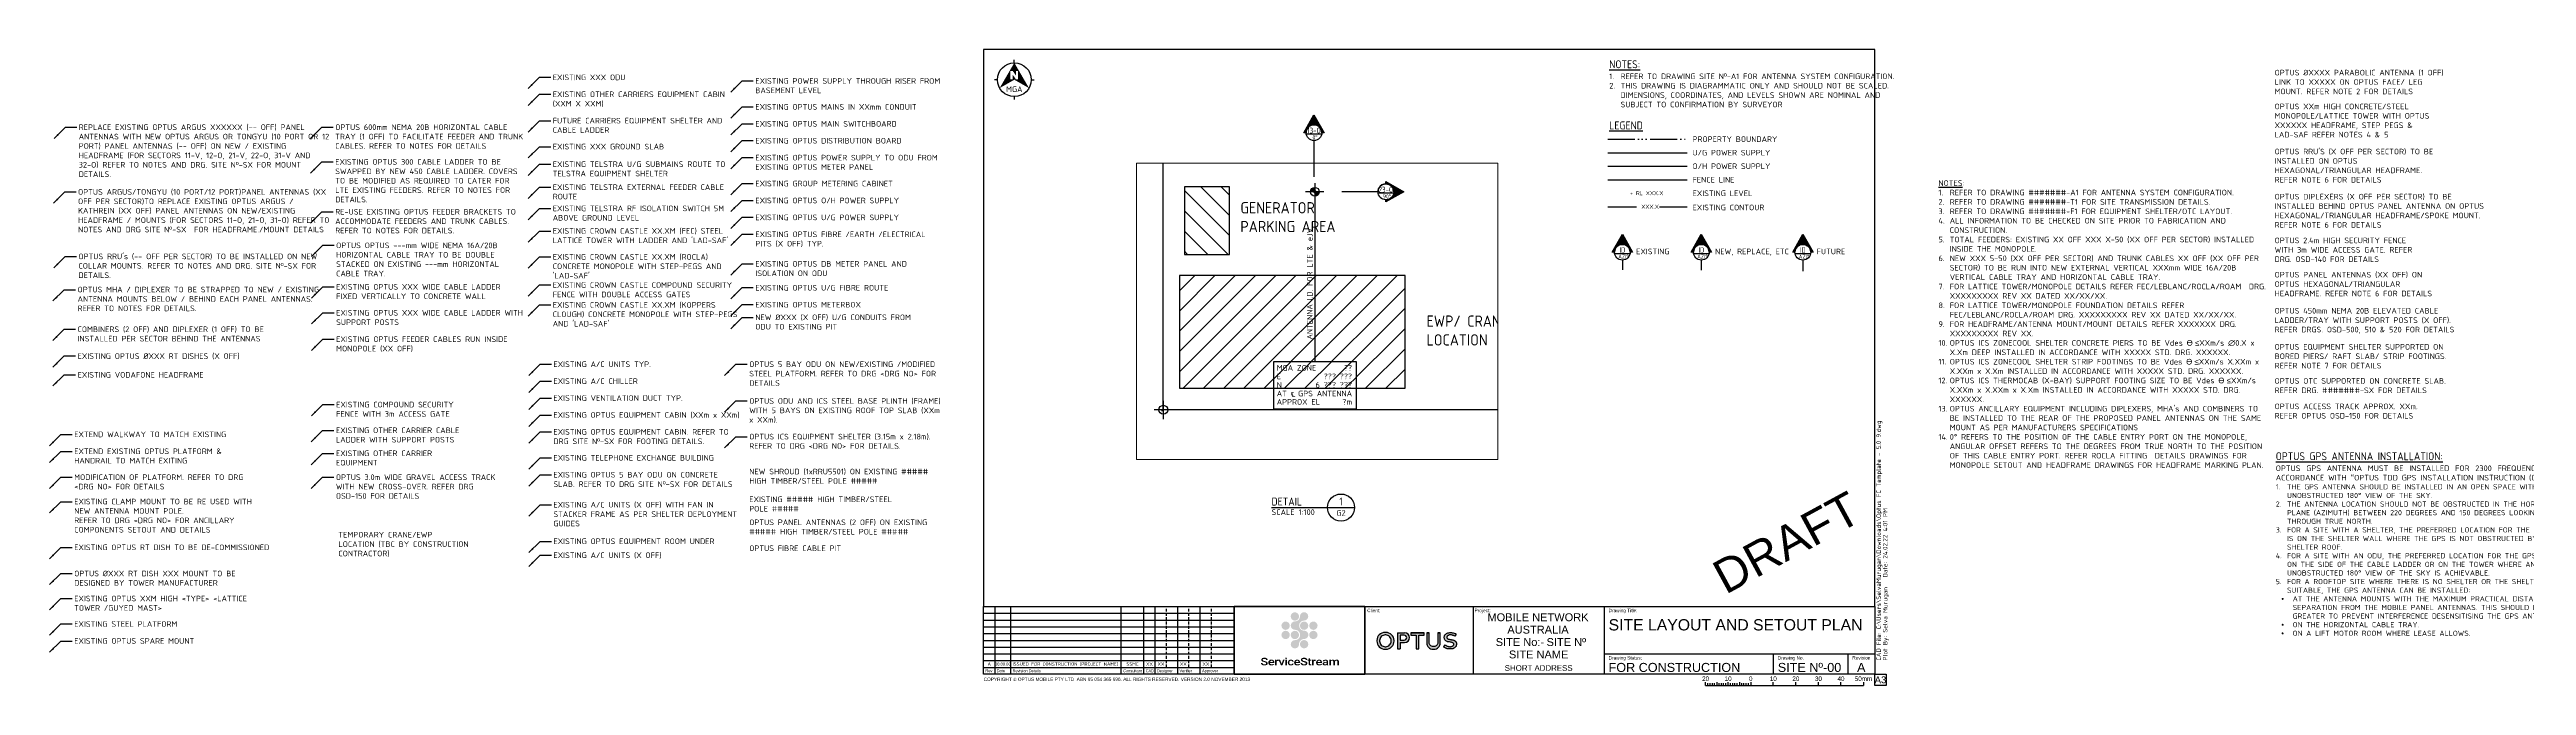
# Paper-space layout 'G3' of a CAD drawing. Extents: x -406 to 692, y 5 to 287.
# The model-space entities are those that its viewports show. They can reach past a viewport. Long polylines and large blocks are cut down to what shows.
import ezdxf
from ezdxf.enums import TextEntityAlignment as Align

# ---------------------------------------------------------------- set-up
doc = ezdxf.new("R2010")
doc.units = 0
doc.header["$MEASUREMENT"] = 0
doc.set_wipeout_variables(frame=1)
for name, pattern in [('CONTINOUS', [1, 0.5, 0.5]), ('DASHED', [19.05, 12.7, -6.35]), ('HIDDEN3', [2.381, 1.587, -0.794]), ('PROPERTY', [37.5, 24, -3, 0.5, -3, 0.5, -3, 0.5, -3])]:
    doc.linetypes.add(name, pattern=pattern)
doc.layers.get('0').update_dxf_attribs({"lineweight": 25})
doc.layers.get('DEFPOINTS').update_dxf_attribs({"color": 1})
for name, color, linetype in [('BORDER', 7, 'Continuous'), ('Boundary Exist', 7, 'PROPERTY'), ('Cover Sht', 3, 'Continuous'), ('Cover Sht - Text 2.5', 2, 'Continuous'), ('Cover Sht - Text 3.5', 3, 'Continuous'), ('Dims', 7, 'Continuous'), ('DRAFT STAMP', 253, 'Continuous'), ('Elec Exist OH (E)', 7, 'ELECTRICITY-OH'), ('Elec Exist UG (e)', 7, 'ELECTRICITY-UG'), ('EWP', 2, 'Continuous'), ('Fence Plan New', 2, 'FENCE-COMPOUND'), ('Logo OPTUS', 134, 'Continuous'), ('Logo ServiceStream', 7, 'Continuous'), ('Misc Exist', 7, 'Continuous'), ('North', 7, 'Continuous'), ('Symbols', 7, 'Continuous'), ('Text 2.5', 2, 'Continuous'), ('Text 2.5 Exist', 7, 'Continuous'), ('Text 3.5', 4, 'Continuous'), ('Topo Exist', 8, 'Continuous'), ('TXT', 2, 'Continuous'), ('WIPEOUT', 255, 'Continuous')]:
    doc.layers.add(name, color=color, linetype=linetype)
doc.layers.add('Viewport', color=161, linetype='Continuous', plot=False)
doc.layers.add('Viewport1', color=161, linetype='Continuous', plot=False)
doc.styles.add('ARIAL', font='arial.ttf')
doc.styles.add('ISOCP', font='isocp.shx')
doc.styles.add('STAMP', font='swissko.ttf')
doc.styles.get("Standard").update_dxf_attribs({"font": 'isocp.shx'})
doc.linetypes.add('ELECTRICITY-OH', pattern='A,12,-3,["E",Standard,S=2,R=0,X=-2.1,Y=-1.125],-0.5', length=15.5)
doc.linetypes.add('ELECTRICITY-UG', pattern='A,12,-3,["e",Standard,S=2.5,R=0,X=-2.1,Y=-1],-0.5', length=15.5)
doc.linetypes.add('FENCE-COMPOUND', pattern='A,12,-3.5,["/",ISOCP,S=2.5,R=0,X=-2.5,Y=-1.25],-0.25', length=15.75)
doc.dimstyles.new('OPTUS', dxfattribs={"dimtxt": 2.5, "dimasz": 2.5, "dimexe": 1, "dimexo": 1.5, "dimgap": 1, "dimtad": 1, "dimdec": 0, "dimzin": 0, "dimdsep": 46, "dimtxsty": 'ISOCP', "dimcen": 0.09, "dimclrd": 7, "dimclre": 7, "dimclrt": 2, "dimaunit": 1, "dimadec": 0, "dimazin": 0, "dimtfac": 1, "dimtdec": 0, "dimtmove": 0, "dimatfit": 0, "dimfxl": 1, "dimtolj": 1, "dimtzin": 0, "dimlwd": -1, "dimlwe": -1, "dimarcsym": 0})
doc.dimstyles.new('OPTUS 2', dxfattribs={"dimtxt": 2.5, "dimasz": 2.5, "dimexe": 1, "dimexo": 1.5, "dimgap": 1, "dimtad": 1, "dimdec": 0, "dimzin": 0, "dimdsep": 46, "dimtxsty": 'ISOCP', "dimcen": 0.09, "dimclrd": 7, "dimclre": 7, "dimclrt": 256, "dimaunit": 1, "dimadec": 0, "dimazin": 0, "dimtfac": 1, "dimtdec": 0, "dimtmove": 0, "dimatfit": 0, "dimfxl": 1, "dimtolj": 1, "dimtzin": 0, "dimlwd": -1, "dimlwe": -1, "dimarcsym": 0})
doc.dimstyles.get("Standard").update_dxf_attribs({"dimtxt": 0.18, "dimasz": 0.18, "dimexe": 0.18, "dimexo": 0.0625, "dimgap": 0.09, "dimtad": 0, "dimtih": 1, "dimtoh": 1, "dimdec": 4, "dimzin": 0, "dimdsep": 46, "dimtxsty": 'Standard', "dimcen": 0.09, "dimadec": 0, "dimazin": 0, "dimtfac": 1, "dimtdec": 4, "dimtofl": 0, "dimtmove": 0, "dimatfit": 3, "dimfxl": 1, "dimtolj": 1, "dimtzin": 0, "dimarcsym": 0})
pattern_1 = [(0, (0, 0), (0, 6.985), [5.08, -1.905]), (90, (0, 0), (-6.985, 4e-16), [5.08, -1.905])]

# ---------------------------------------------------------------- blocks, each defined once
blk = doc.blocks.new('Optus-A3AT')
at = {"layer": 'Cover Sht - Text 3.5', "color": 4, "style": 'ARIAL'}
for tag, p in [('TITLE-1', (285.3, 29.8)), ('TITLE-2', (285.3, 21.8))]:
    blk.add_attdef(tag, p, '', height=5, dxfattribs=at)
at = {"layer": 'Cover Sht - Text 3.5', "color": 3, "style": 'ARIAL'}
for tag, p, height in [('SITE_NO', (257.8, 22.9), 3.5), ('STATUS', (285.3, 11.4), 4)]:
    blk.add_attdef(tag, p, '', height=height, dxfattribs=at)
for tag, height, p in [('SITE_NAME', 3.5, (254.3, 17.4)), ('ADDRESS', 2.5, (254.3, 11.9))]:
    blk.add_attdef(tag, text='', height=height, dxfattribs=at).set_placement(p, align=Align.CENTER)
at = {"layer": 'Cover Sht - Text 3.5', "style": 'ARIAL'}
for tag, p in [('DRG.NO.', (360.3, 11.4)), ('REV', (393.3, 11.4))]:
    blk.add_attdef(tag, p, '', height=4, dxfattribs=at)
blk = doc.blocks.new('Rev_Details')
at = {"layer": 'Cover Sht - Text 3.5', "color": 7, "linetype": 'Continuous', "style": 'ISOCP'}
for tag, p in [('REVNO', (10.8, 14.9)), ('CO.BY', (74.3, 14.9)), ('CADBY', (81.8, 14.9)), ('DESBY', (86.9, 14.9)), ('VERBY', (96.8, 14.9)), ('APPBY', (106.8, 14.9))]:
    blk.add_attdef(tag, text='', height=1.5, dxfattribs=at).set_placement(p, align=Align.MIDDLE_CENTER)
at = {"layer": 'Cover Sht - Text 3.5', "color": 7, "linetype": 'Continuous', "style": 'ISOCP', "width": 0.9}
blk.add_attdef('REVDATE', text='', height=1.5, dxfattribs=at).set_placement((16.8, 14.9), align=Align.MIDDLE_CENTER)
at = {"layer": 'Cover Sht - Text 3.5', "color": 7, "linetype": 'Continuous', "style": 'ISOCP'}
blk.add_attdef('REVDESCRIPTION', text='', height=1.5, dxfattribs=at).set_placement((21.1, 14.9), align=Align.MIDDLE_LEFT)
blk = doc.blocks.new('OPTUS Logo')
at = {"linetype": 'Continuous', "true_color": 0x00a4ae}
h = blk.add_hatch(color=134, dxfattribs=at)
h.dxf.hatch_style = 1
h.paths.add_polyline_path([(12.9, 14.7), (12.9, 15, 0.414214), (9.3, 18.5), (8.9, 18.5, 0.414214), (5.3, 15), (5.3, 14.7, 0.414214), (8.9, 11.1), (9.3, 11.1, 0.414214)])
h.paths.add_polyline_path([(9.2, 12.2), (9, 12.2, -0.414214), (6.5, 14.7), (6.5, 14.9, -0.414214), (9, 17.4), (9.2, 17.4, -0.414214), (11.6, 14.9), (11.6, 14.7, -0.414214)], flags=16)
h.paths.add_polyline_path([(17.6, 14.1, 1), (17.6, 18.4), (15, 18.4), (14.8, 18.4), (14.4, 18.4), (14.4, 11.3), (15.6, 11.3), (15.6, 14.1)])
h.paths.add_polyline_path([(15.6, 15.1), (15.6, 17.3), (17.4, 17.3, -1), (17.4, 15.1)], flags=16)
h.paths.add_polyline_path([(22.7, 11.3), (23.9, 11.3), (23.9, 17.3), (26.2, 17.3), (26.2, 18.4), (20.4, 18.4), (20.4, 17.3), (22.7, 17.3)])
h.paths.add_polyline_path([(28.5, 13.9), (28.5, 18.4), (27.4, 18.4), (27.4, 13.9, 0.414214), (30.2, 11.1), (30.6, 11.1, 0.414214), (33.4, 13.9), (33.4, 18.4), (32.3, 18.4), (32.3, 13.9, -0.414214), (30.6, 12.3), (30.2, 12.3, -0.414214)])
h.paths.add_polyline_path([(38.1, 12.3), (37.9, 12.2), (37.6, 12.2), (37.4, 12.3), (37.1, 12.3), (36.9, 12.3), (36.7, 12.4), (36.6, 12.4), (36.4, 12.5), (36.2, 12.6), (36, 12.7), (35.8, 12.8), (35.6, 12.9), (35.5, 13), (34.9, 12.1), (34.9, 12.1), (35, 12), (35.2, 11.9), (35.3, 11.8), (35.5, 11.7), (35.7, 11.6), (36, 11.5), (36.2, 11.4), (36.4, 11.3), (36.6, 11.3), (36.8, 11.2), (37.1, 11.2), (37.4, 11.2), (37.6, 11.2), (37.8, 11.2), (38, 11.2), (38.3, 11.2), (38.5, 11.2), (38.7, 11.3), (38.9, 11.3), (39.1, 11.4), (39.2, 11.4), (39.4, 11.5), (39.7, 11.7), (39.9, 11.8), (40, 12), (40.1, 12.1), (40.3, 12.2), (40.3, 12.4), (40.4, 12.5), (40.5, 12.6), (40.5, 12.8), (40.6, 13), (40.6, 13.1), (40.6, 13.3), (40.6, 13.4), (40.6, 13.6), (40.6, 13.7), (40.6, 13.9), (40.5, 14), (40.5, 14.1), (40.4, 14.2), (40.4, 14.3), (40.3, 14.4), (40.2, 14.5), (40.1, 14.6), (40, 14.7), (39.9, 14.8), (39.8, 14.9), (39.7, 14.9), (39.5, 15), (39.4, 15.1), (39.2, 15.1), (39, 15.2), (38.8, 15.2), (38.6, 15.3), (38.4, 15.3), (38.2, 15.4), (37.9, 15.4), (37.6, 15.4), (37.4, 15.5), (37.3, 15.5), (37.1, 15.6), (36.9, 15.6), (36.7, 15.7), (36.5, 15.8), (36.4, 15.9), (36.4, 16), (36.3, 16.1), (36.3, 16.3), (36.3, 16.4), (36.3, 16.5), (36.4, 16.7), (36.5, 16.8), (36.5, 16.9), (36.7, 17.1), (36.8, 17.2), (37, 17.2), (37.2, 17.3), (37.4, 17.4), (37.6, 17.4), (37.8, 17.4), (38, 17.4), (38.2, 17.4), (38.4, 17.4), (38.6, 17.3), (38.8, 17.3), (39, 17.2), (39.1, 17.2), (39.2, 17.1), (39.4, 17.1), (39.6, 17), (39.8, 16.9), (39.9, 16.8), (40.5, 17.7), (40.4, 17.8), (40.1, 18), (39.9, 18.1), (39.5, 18.2), (39.1, 18.4), (38.7, 18.4), (38.3, 18.5), (37.9, 18.5), (37.6, 18.5), (37.2, 18.4), (36.8, 18.3), (36.5, 18.2), (36.2, 18.1), (36, 18), (35.8, 17.8), (35.6, 17.6), (35.4, 17.3), (35.3, 17.1), (35.2, 16.8), (35.1, 16.6), (35.1, 16.3), (35.1, 16.1), (35.2, 15.8), (35.2, 15.6), (35.4, 15.3), (35.5, 15.1), (35.7, 14.9), (35.9, 14.8), (36.1, 14.6), (36.4, 14.5), (36.6, 14.4), (36.9, 14.4), (37.1, 14.3), (37.5, 14.3), (37.9, 14.2), (38.2, 14.2), (38.5, 14.1), (38.7, 14), (39, 13.9), (39.1, 13.8), (39.2, 13.7), (39.3, 13.6), (39.4, 13.5), (39.4, 13.3), (39.4, 13.2), (39.4, 13), (39.3, 12.9), (39.2, 12.7), (39, 12.6), (38.8, 12.5), (38.6, 12.4), (38.3, 12.3)])
at = {"color": 134, "linetype": 'Continuous', "true_color": 0x00a4ae}
for p, q in [((14.4, 18.4), (17.6, 18.4)), ((14.4, 18.4), (14.4, 11.3)), ((14.4, 11.3), (15.6, 11.3)), ((14.8, 18.4), (17.6, 18.4)), ((15, 18.4), (17.6, 18.4)), ((15.6, 14.1), (17.6, 14.1)), ((15.6, 14.1), (15.6, 11.3)), ((20.4, 18.4), (26.2, 18.4)), ((27.4, 18.4), (28.5, 18.4)), ((32.3, 18.4), (33.4, 18.4))]:
    blk.add_line(p, q, dxfattribs=at)
for points in [[(5.3, 15), (5.3, 14.7, 0.414214), (8.9, 11.1), (9.3, 11.1, 0.414214), (12.9, 14.7), (12.9, 15, 0.414214), (9.3, 18.5), (8.9, 18.5, 0.414214)], [(6.5, 14.7, 0.414214), (9, 12.2), (9.2, 12.2, 0.414214), (11.6, 14.7), (11.6, 14.9, 0.414214), (9.2, 17.4), (9, 17.4, 0.414214), (6.5, 14.9)], [(15.6, 15.1), (17.4, 15.1, 1), (17.4, 17.3), (15.6, 17.3)], [(30.6, 12.3), (30.2, 12.3, -0.414214), (28.5, 13.9), (28.5, 18.4), (27.4, 18.4), (27.4, 13.9, 0.414214), (30.2, 11.1), (30.6, 11.1, 0.414214), (33.4, 13.9), (33.4, 18.4), (32.3, 18.4), (32.3, 13.9, -0.414214)]]:
    blk.add_lwpolyline(points, format="xyb", close=True, dxfattribs=at)
for points in [[(23.9, 17.3), (26.2, 17.3), (26.2, 18.4), (20.4, 18.4), (20.4, 17.3), (22.7, 17.3), (22.7, 11.3), (23.9, 11.3)], [(34.9, 12.1), (35.5, 13), (35.6, 12.9), (35.8, 12.8), (36, 12.7), (36.2, 12.6), (36.4, 12.5), (36.6, 12.4), (36.7, 12.4), (36.9, 12.3), (37.1, 12.3), (37.4, 12.3), (37.6, 12.2), (37.9, 12.2), (38.1, 12.3), (38.3, 12.3), (38.6, 12.4), (38.8, 12.5), (39, 12.6), (39.2, 12.7), (39.3, 12.9), (39.4, 13), (39.4, 13.2), (39.4, 13.3), (39.4, 13.5), (39.3, 13.6), (39.2, 13.7), (39.1, 13.8), (39, 13.9), (38.7, 14), (38.5, 14.1), (38.2, 14.2), (37.9, 14.2), (37.5, 14.3), (37.1, 14.3), (36.9, 14.4), (36.6, 14.4), (36.4, 14.5), (36.1, 14.6), (35.9, 14.8), (35.7, 14.9), (35.5, 15.1), (35.4, 15.3), (35.2, 15.6), (35.2, 15.8), (35.1, 16.1), (35.1, 16.3), (35.1, 16.6), (35.2, 16.8), (35.3, 17.1), (35.4, 17.3), (35.6, 17.6), (35.8, 17.8), (36, 18), (36.2, 18.1), (36.5, 18.2), (36.8, 18.3), (37.2, 18.4), (37.6, 18.5), (37.9, 18.5), (38.3, 18.5), (38.7, 18.4), (39.1, 18.4), (39.5, 18.2), (39.9, 18.1), (40.1, 18), (40.4, 17.8), (40.5, 17.7), (40.5, 17.7), (39.9, 16.8), (39.8, 16.9), (39.6, 17), (39.4, 17.1), (39.2, 17.1), (39.1, 17.2), (39, 17.2), (38.8, 17.3), (38.6, 17.3), (38.4, 17.4), (38.2, 17.4), (38, 17.4), (37.8, 17.4), (37.6, 17.4), (37.4, 17.4), (37.2, 17.3), (37, 17.2), (36.8, 17.2), (36.7, 17.1), (36.5, 16.9), (36.5, 16.8), (36.4, 16.7), (36.3, 16.5), (36.3, 16.4), (36.3, 16.3), (36.3, 16.1), (36.4, 16), (36.4, 15.9), (36.5, 15.8), (36.7, 15.7), (36.9, 15.6), (37.1, 15.6), (37.3, 15.5), (37.4, 15.5), (37.6, 15.4), (37.9, 15.4), (38.2, 15.4), (38.4, 15.3), (38.6, 15.3), (38.8, 15.2), (39, 15.2), (39.2, 15.1), (39.4, 15.1), (39.5, 15), (39.7, 14.9), (39.8, 14.9), (39.9, 14.8), (40, 14.7), (40.1, 14.6), (40.2, 14.5), (40.3, 14.4), (40.4, 14.3), (40.4, 14.2), (40.5, 14.1), (40.5, 14), (40.6, 13.9), (40.6, 13.7), (40.6, 13.6), (40.6, 13.4), (40.6, 13.3), (40.6, 13.1), (40.6, 13), (40.5, 12.8), (40.5, 12.6), (40.4, 12.5), (40.3, 12.4), (40.3, 12.2), (40.1, 12.1), (40, 12), (39.9, 11.8), (39.7, 11.7), (39.4, 11.5), (39.2, 11.4), (39.1, 11.4), (38.9, 11.3), (38.7, 11.3), (38.5, 11.2), (38.3, 11.2), (38, 11.2), (37.8, 11.2), (37.6, 11.2), (37.4, 11.2), (37.1, 11.2), (36.8, 11.2), (36.6, 11.3), (36.4, 11.3), (36.2, 11.4), (36, 11.5), (35.7, 11.6), (35.5, 11.7), (35.3, 11.8), (35.2, 11.9), (35, 12), (34.9, 12.1)]]:
    blk.add_lwpolyline(points, close=True, dxfattribs=at)
blk.add_arc((17.6, 16.2), 2.14, 270, 90, dxfattribs=at)
blk = doc.blocks.new('OPTUS-yes Logo')
at = {"layer": 'BORDER'}
blk.add_blockref('OPTUS Logo', (0, 0), dxfattribs=at)
blk = doc.blocks.new('Optus-A3SH')
at = {"layer": 'Cover Sht', "color": 8}
for p, q in [((8.3, 37.4), (119.3, 37.4)), ((8.3, 34.4), (119.3, 34.4)), ((8.3, 31.4), (119.3, 31.4)), ((8.3, 28.4), (119.3, 28.4)), ((8.3, 25.4), (119.3, 25.4)), ((8.3, 22.4), (119.3, 22.4)), ((8.3, 19.4), (119.3, 19.4)), ((8.3, 16.4), (119.3, 16.4)), ((329.3, 5.4), (329.3, 6.4)), ((330.3, 5.4), (330.3, 6.4)), ((331.3, 5.4), (331.3, 6.4)), ((332.3, 5.4), (332.3, 6.4)), ((334.3, 5.4), (334.3, 6.4)), ((335.3, 5.4), (335.3, 6.4)), ((336.3, 5.4), (336.3, 6.4)), ((337.3, 5.4), (337.3, 6.4)), ((339.3, 5.4), (339.3, 6.4)), ((340.3, 5.4), (340.3, 6.4)), ((341.3, 5.4), (341.3, 6.4)), ((342.3, 5.4), (342.3, 6.4)), ((344.3, 5.4), (344.3, 6.4)), ((345.3, 5.4), (345.3, 6.4)), ((346.3, 5.4), (346.3, 6.4)), ((347.3, 5.4), (347.3, 6.4))]:
    blk.add_line(p, q, dxfattribs=at)
at = {"layer": 'Cover Sht', "color": 1}
for p, q in [((13.3, 40.4), (13.3, 10.4)), ((20.3, 10.4), (20.3, 40.4)), ((69.3, 10.4), (69.3, 40.4)), ((79.3, 10.4), (79.3, 40.4)), ((79.3, 13.4), (79.3, 40.4)), ((84.3, 10.4), (84.3, 40.4)), ((94.3, 10.4), (94.3, 40.4)), ((104.3, 10.4), (104.3, 40.4)), ((8.3, 13.4), (119.3, 13.4))]:
    blk.add_line(p, q, dxfattribs=at)
at = {"layer": 'Cover Sht', "color": 8, "linetype": 'DASHED', "ltscale": 0.1}
for p, q in [((89.3, 13.4), (89.3, 40.4)), ((99.3, 13.4), (99.3, 40.4)), ((109.3, 13.4), (109.3, 40.4))]:
    blk.add_line(p, q, dxfattribs=at)
at = {"layer": 'Cover Sht', "color": 2}
for p, q in [((119.3, 10.4), (119.3, 40.4)), ((177.3, 10.4), (177.3, 40.4)), ((225.3, 40.4), (225.3, 10.4)), ((283.3, 40.4), (283.3, 10.4)), ((283.3, 19.4), (403.3, 19.4)), ((358.3, 19.4), (358.3, 10.4)), ((391.3, 19.4), (391.3, 10.4))]:
    blk.add_line(p, q, dxfattribs=at)
at = {"layer": 'Cover Sht', "color": 7}
for p, q in [((328.3, 5.4), (328.3, 6.9)), ((328.3, 5.4), (398.3, 5.4)), ((333.3, 6.9), (333.3, 5.4)), ((338.3, 5.4), (338.3, 6.9)), ((343.3, 6.9), (343.3, 5.4)), ((348.3, 6.9), (348.3, 5.4)), ((358.3, 5.4), (358.3, 6.9)), ((368.3, 5.4), (368.3, 6.9)), ((378.3, 5.4), (378.3, 6.9)), ((388.3, 5.4), (388.3, 6.9)), ((398.3, 6.9), (398.3, 5.4))]:
    blk.add_line(p, q, dxfattribs=at)
at = {"layer": 'Cover Sht', "flags": 128}
blk.add_lwpolyline([(403.3, 40.4), (403.3, 287.4), (8.3, 287.4), (8.3, 40.4)], dxfattribs=at)
blk.add_lwpolyline([(8.3, 40.4), (403.3, 40.4), (403.3, 10.4), (8.3, 10.4)], close=True, dxfattribs=at)
at = {"layer": 'Cover Sht', "color": 1, "flags": 128}
blk.add_lwpolyline([(403.3, 5.4), (403.3, 10.4), (408.3, 10.4), (408.3, 5.4)], close=True, dxfattribs=at)
at = {"layer": 'Logo OPTUS'}
blk.add_blockref('OPTUS-yes Logo', (177.3, 10.4), dxfattribs=at)
at = {"layer": 'Cover Sht - Text 2.5', "color": 1, "style": 'ARIAL'}
for s, p in [('Client:', (178.3, 37.9)), ('Project:', (225.9, 37.9)), ('Drawing Title:', (285.3, 37.9)), ('Drawing Status:', (285.3, 16.9)), ('Drawing No.', (360.3, 16.9)), ('Revision', (393.3, 16.9))]:
    blk.add_text(s, height=1.5, dxfattribs=at).set_placement(p)
for s, p in [('Rev', (9.1, 11.9)), ('Date', (14.1, 11.9)), ('Revision Details', (21.1, 11.9)), ('Consultant', (70.1, 11.9)), ('CAD', (80.1, 11.9)), ('Designer', (85.1, 11.9)), ('Verifier', (95.1, 11.9)), ('Approver', (105.1, 11.9))]:
    blk.add_text(s, height=1.25, dxfattribs=at).set_placement(p, align=Align.MIDDLE_LEFT)
at = {"layer": 'Cover Sht - Text 2.5', "color": 7, "style": 'ARIAL'}
for s, p in [('20', (328.3, 7.4)), ('10', (338.3, 7.4)), ('0', (348.3, 7.4)), ('10', (358.3, 7.4)), ('20', (368.3, 7.4)), ('30', (378.3, 7.4)), ('40', (388.3, 7.4)), ('50mm', (398.3, 7.4))]:
    blk.add_text(s, height=2, dxfattribs=at).set_placement(p, align=Align.CENTER)
at = {"layer": 'Cover Sht - Text 3.5', "color": 3, "style": 'ARIAL'}
for s, p in [('MOBILE NETWORK', (254, 33.9)), ('SITE No:-', (246, 22.9)), ('AUSTRALIA', (254, 28.4))]:
    blk.add_text(s, height=3.5, dxfattribs=at).set_placement(p, align=Align.CENTER)
at = {"layer": 'Cover Sht - Text 3.5', "color": 8, "style": 'ARIAL'}
blk.add_text('COPYRIGHT © OPTUS MOBILE PTY LTD  ABN 65 054 365 696. ALL RIGHTS RESERVED. VERSION 2.0 NOVEMBER 2013', height=1.5, dxfattribs=at).set_placement((8.3, 7.4))
blk.add_text('COPYRIGHT © OPTUS MOBILE PTY LTD  ABN 65 054 365 696. ALL RIGHTS RESERVED. VERSION 2.0 NOVEMBER 2013', height=1.5, dxfattribs=at).set_placement((8.3, 7.4))
at = {"layer": 'Cover Sht - Text 3.5', "style": 'ARIAL'}
blk.add_text('A3', height=3, dxfattribs=at).set_placement((405.8, 7.9), align=Align.MIDDLE)
at = {"layer": 'Cover Sht - Text 3.5', "color": 8, "style": 'ISOCP'}
for p in [(404, 16.4), (406.9, 16.4)]:
    blk.add_attdef('PLOTINFO', text='', height=2, rotation=90, dxfattribs=at).set_placement(p, align=Align.TOP_LEFT)
blk = doc.blocks.new('SETOUT')
at = {"layer": 'Misc Exist'}
h = blk.add_hatch(color=256, dxfattribs=at)
h.paths.add_polyline_path([(-2, 0), (0, 0), (0, 2, 0.414214)])
h.paths.add_polyline_path([(2, 0), (0, 0), (0, -2, 0.414214)])
for p, q in [((4, 0), (-4.1, 0)), ((0, 3.9), (0, -4.2))]:
    blk.add_line(p, q, dxfattribs=at)
blk.add_circle((0, 0), 1.98, dxfattribs=at)
blk = doc.blocks.new('GPS-DATA')
at = {"color": 7}
blk.add_wipeout([(0, 0), (36.7, 0), (36.7, -20.9), (0, -20.9)], dxfattribs=at).dxf.layer = 'Text 2.5'
at = {"layer": 'Text 2.5', "color": 2, "linetype": 'Continuous'}
blk.add_lwpolyline([(0, 0), (0, -20.9), (36.7, -20.9), (36.7, 0)], close=True, dxfattribs=at)
at = {"layer": 'Text 2.5', "color": 4, "linetype": 'Continuous', "style": 'ISOCP'}
blk.add_text('MGA ZONE', height=2.5, dxfattribs=at).set_placement((1.4, -3.9))
at = {"layer": 'Text 2.5', "linetype": 'Continuous', "style": 'ISOCP'}
for s, p in [('E ', (1.4, -7.7)), ('N', (1.4, -11.5))]:
    blk.add_text(s, height=2.5, dxfattribs=at).set_placement(p)
at = {"layer": 'Text 2.5', "style": 'ISOCP'}
for s, p in [('AT', (1.4, -15.3)), ('APPROX EL', (1.4, -19))]:
    blk.add_text(s, height=2.5, dxfattribs=at).set_placement(p)
at = {"layer": 'Text 2.5', "linetype": 'Continuous', "style": 'ISOCP'}
for tag, p in [('NORTHING', (34.8, -11.5)), ('EASTING', (34.8, -7.7)), ('ZONE', (34.8, -3.9)), ('REF_POINT', (34.8, -15.3)), ('GPS_EL', (34.8, -19))]:
    blk.add_attdef(tag, text='', height=2.5, dxfattribs=at).set_placement(p, align=Align.RIGHT)
blk = doc.blocks.new('DetailMark')
at = {"color": 2, "linetype": 'Continuous'}
blk.add_line((-18.4, 0), (18.4, 0), dxfattribs=at)
blk.add_circle((12.4, 0), 6, dxfattribs=at)
at = {"layer": 'Text 2.5', "color": 2, "insert": (-18.4, -0.8), "char_height": 2.5, "attachment_point": 1, "style": 'ISOCP'}
blk.add_mtext_dynamic_manual_height_columns('SCALE', width=12.695, gutter_width=12.5, heights=[0], dxfattribs=at)
at = {"layer": 'Text 2.5', "color": 4, "style": 'ISOCP'}
blk.add_attdef('DETAIL', text='', height=3.5, dxfattribs=at).set_placement((12.4, 2.7), align=Align.MIDDLE_CENTER)
at = {"layer": 'Text 2.5', "color": 7, "style": 'ISOCP'}
blk.add_attdef('REF', text='', height=2.5, dxfattribs=at).set_placement((12.4, -2.4), align=Align.MIDDLE_CENTER)
at = {"layer": 'Text 3.5', "insert": (-18.4, 4.4), "char_height": 3.5, "attachment_point": 1, "style": 'ISOCP'}
blk.add_mtext_dynamic_manual_height_columns('DETAIL', width=14.673, gutter_width=17.5, heights=[0], dxfattribs=at)
at = {"layer": 'Text 3.5', "color": 2, "style": 'ISOCP'}
blk.add_attdef('SCALE', (-6.4, -3.3), '', height=2.5, dxfattribs=at)
blk = doc.blocks.new('NORSIGN')
at = {"layer": 'North'}
for p, q in [((-7.5, 0), (-8.8, 0)), ((0, 7.5), (0, 8.8)), ((7.5, 0), (8.8, 0)), ((0, -7.5), (0, -8.8))]:
    blk.add_line(p, q, dxfattribs=at)
at = {"layer": 'North', "color": 4, "linetype": 'Continuous'}
blk.add_circle((0, 0), 7.5, dxfattribs=at)
at = {"layer": 'North', "color": 7, "linetype": 'Continuous'}
for points in [[(-1.7, 0.2), (-1.7, 3.9), (-6.5, -3.7), (0, 7.5)], [(-0.7, 0.2), (0, 0), (-1.7, 0.2), (-6.5, -3.7)], [(-1.7, 3.9), (0, 7.5), (-0.7, 3.9)], [(0, 7.5), (0.7, 3.9), (-0.7, 3.9), (0.7, 1.9)], [(-0.7, 2.2), (0.7, 0.2), (-0.7, 0.2), (0, 0)], [(1.7, 0.2), (1.7, 3.9), (6.5, -3.7), (0, 7.5)], [(0.7, 3.9), (0, 7.5), (1.7, 3.9)], [(0.7, 0.2), (0, 0), (1.7, 0.2), (6.5, -3.7)]]:
    blk.add_solid(points, dxfattribs=at)
at = {"layer": 'North', "color": 2, "linetype": 'Continuous', "style": 'ISOCP', "flags": 8}
blk.add_attdef('DATUM', text='', height=2.5, dxfattribs=at).set_placement((0, -4.2), align=Align.MIDDLE)
blk = doc.blocks.new('*U317')
at = {"linetype": 'Continuous'}
blk.add_wipeout([(0, 3.5), (1.3, 3.2), (2.5, 2.5), (3.2, 1.3), (3.5, 0), (3.2, -1.3), (2.5, -2.5), (1.3, -3.2), (0, -3.5), (-1.3, -3.2), (-2.5, -2.5), (-3.2, -1.3), (-3.5, 0), (-3.2, 1.3), (-2.5, 2.5), (-1.3, 3.2)], dxfattribs=at).dxf.layer = 'WIPEOUT'
blk.add_hatch(color=0, dxfattribs=at).paths.add_polyline_path([(0, 4.5), (0, 3.5, -1), (0, -3.5), (0, -4.5), (8, 0)])
at = {"layer": 'Symbols', "color": 1}
blk.add_line((-0.5, 3.5), (-0.5, -3.5), dxfattribs=at)
at = {"layer": 'Symbols', "color": 7}
blk.add_lwpolyline([(-3.5, 0), (-7, 0), (-7, 0), (-19.6, 0)], dxfattribs=at)
at = {"layer": 'Symbols', "color": 7, "linetype": 'ByBlock'}
blk.add_lwpolyline([(0, 3.5), (0, 4.5), (8, 0), (0, -4.5), (0, -3.5)], dxfattribs=at)
at = {"layer": 'Symbols', "color": 7}
blk.add_circle((0, 0), 3.5, dxfattribs=at)
at = {"layer": 'Symbols', "color": 7, "linetype": 'Continuous'}
blk.add_arc((0, 0), 3.5, 270, 90, dxfattribs=at)
at = {"layer": 'Symbols', "color": 7, "style": 'ISOCP', "width": 0.9}
blk.add_attdef('AZI', text='', height=1.8, rotation=270, dxfattribs=at).set_placement((-2, -0.5), align=Align.MIDDLE)
at = {"layer": 'Symbols', "color": 2, "style": 'ISOCP', "width": 0.95}
blk.add_attdef('ID', text='', height=2.5, rotation=270, dxfattribs=at).set_placement((1, 0), align=Align.MIDDLE)
blk = doc.blocks.new('*U318')
at = {"linetype": 'Continuous'}
blk.add_wipeout([(0, 3.5), (1.3, 3.2), (2.5, 2.5), (3.2, 1.3), (3.5, 0), (3.2, -1.3), (2.5, -2.5), (1.3, -3.2), (0, -3.5), (-1.3, -3.2), (-2.5, -2.5), (-3.2, -1.3), (-3.5, 0), (-3.2, 1.3), (-2.5, 2.5), (-1.3, 3.2)], dxfattribs=at).dxf.layer = 'WIPEOUT'
blk.add_hatch(color=0, dxfattribs=at).paths.add_polyline_path([(4.5, 0), (3.5, 0, -1), (-3.5, 0), (-4.5, 0), (0, -8)])
at = {"layer": 'Symbols', "color": 1}
blk.add_line((-0.5, 3.5), (-0.5, -3.5), dxfattribs=at)
at = {"layer": 'Symbols', "color": 7}
blk.add_lwpolyline([(0, 3.5), (0, 7), (0, 7), (0, 19.6)], dxfattribs=at)
at = {"layer": 'Symbols', "color": 7, "linetype": 'ByBlock'}
blk.add_lwpolyline([(3.5, 0), (4.5, 0), (0, -8), (-4.5, 0), (-3.5, 0)], dxfattribs=at)
at = {"layer": 'Symbols', "color": 7}
blk.add_circle((0, 0), 3.5, dxfattribs=at)
at = {"layer": 'Symbols', "color": 7, "linetype": 'Continuous'}
blk.add_arc((0, 0), 3.5, 270, 90, dxfattribs=at)
at = {"layer": 'Symbols', "color": 7, "style": 'ISOCP', "width": 0.9}
blk.add_attdef('AZI', text='', height=1.8, rotation=270, dxfattribs=at).set_placement((-2, -0.5), align=Align.MIDDLE)
at = {"layer": 'Symbols', "color": 2, "style": 'ISOCP', "width": 0.95}
blk.add_attdef('ID', text='', height=2.5, rotation=270, dxfattribs=at).set_placement((1, 0), align=Align.MIDDLE)
blk = doc.blocks.new('*U320')
blk.add_wipeout([(0, 3.5), (1.3, 3.2), (2.5, 2.5), (3.2, 1.3), (3.5, 0), (3.2, -1.3), (2.5, -2.5), (1.3, -3.2), (0, -3.5), (-1.3, -3.2), (-2.5, -2.5), (-3.2, -1.3), (-3.5, 0), (-3.2, 1.3), (-2.5, 2.5), (-1.3, 3.2)]).dxf.layer = 'Misc Exist'
at = {"linetype": 'Continuous'}
blk.add_hatch(color=0, dxfattribs=at).paths.add_polyline_path([(0, 4.5), (0, 3.5, -1), (0, -3.5), (0, -4.5), (8, 0)])
at = {"layer": 'Misc Exist'}
blk.add_line((-0.5, 3.5), (-0.5, -3.5), dxfattribs=at)
for points in [[(-3.5, 0), (-7, 0), (-7, 0), (-7.9, 0)], [(0, 3.5), (0, 4.5), (8, 0), (0, -4.5), (0, -3.5)]]:
    blk.add_lwpolyline(points, dxfattribs=at)
blk.add_circle((0, 0), 3.5, dxfattribs=at)
blk.add_arc((0, 0), 3.5, 270, 90, dxfattribs=at)
at = {"layer": 'Misc Exist', "style": 'ISOCP'}
for tag, height, width, p in [('AZI', 1.8, 0.9, (-2, -0.5)), ('ID', 2.5, 0.95, (1, 0))]:
    blk.add_attdef(tag, text='', height=height, rotation=270, dxfattribs=dict(at, width=width)).set_placement(p, align=Align.MIDDLE)
blk = doc.blocks.new('*U321')
blk.add_wipeout([(0, 3.5), (1.3, 3.2), (2.5, 2.5), (3.2, 1.3), (3.5, 0), (3.2, -1.3), (2.5, -2.5), (1.3, -3.2), (0, -3.5), (-1.3, -3.2), (-2.5, -2.5), (-3.2, -1.3), (-3.5, 0), (-3.2, 1.3), (-2.5, 2.5), (-1.3, 3.2)]).dxf.layer = 'Misc Exist'
at = {"linetype": 'Continuous'}
blk.add_hatch(color=0, dxfattribs=at).paths.add_polyline_path([(0, 4.5), (0, 3.5, -1), (0, -3.5), (0, -4.5), (8, 0)])
at = {"layer": 'Misc Exist'}
blk.add_line((-0.5, 3.5), (-0.5, -3.5), dxfattribs=at)
for points in [[(-3.5, 0), (-7, 0), (-7, 0), (-7.8, 0)], [(0, 3.5), (0, 4.5), (8, 0), (0, -4.5), (0, -3.5)]]:
    blk.add_lwpolyline(points, dxfattribs=at)
blk.add_circle((0, 0), 3.5, dxfattribs=at)
blk.add_arc((0, 0), 3.5, 270, 90, dxfattribs=at)
at = {"layer": 'Misc Exist', "style": 'ISOCP'}
for tag, height, width, p in [('AZI', 1.8, 0.9, (-2, -0.5)), ('ID', 2.5, 0.95, (1, 0))]:
    blk.add_attdef(tag, text='', height=height, rotation=270, dxfattribs=dict(at, width=width)).set_placement(p, align=Align.MIDDLE)
blk = doc.blocks.new('*U319')
blk.add_wipeout([(0, 3.5), (1.3, 3.2), (2.5, 2.5), (3.2, 1.3), (3.5, 0), (3.2, -1.3), (2.5, -2.5), (1.3, -3.2), (0, -3.5), (-1.3, -3.2), (-2.5, -2.5), (-3.2, -1.3), (-3.5, 0), (-3.2, 1.3), (-2.5, 2.5), (-1.3, 3.2)]).dxf.layer = 'Misc Exist'
at = {"linetype": 'Continuous'}
blk.add_hatch(color=0, dxfattribs=at).paths.add_polyline_path([(0, 4.5), (0, 3.5, -1), (0, -3.5), (0, -4.5), (8, 0)])
at = {"layer": 'Misc Exist'}
blk.add_line((-0.5, 3.5), (-0.5, -3.5), dxfattribs=at)
for points in [[(-3.5, 0), (-7, 0), (-7, 0), (-8.4, 0)], [(0, 3.5), (0, 4.5), (8, 0), (0, -4.5), (0, -3.5)]]:
    blk.add_lwpolyline(points, dxfattribs=at)
blk.add_circle((0, 0), 3.5, dxfattribs=at)
blk.add_arc((0, 0), 3.5, 270, 90, dxfattribs=at)
at = {"layer": 'Misc Exist', "style": 'ISOCP'}
for tag, height, width, p in [('AZI', 1.8, 0.9, (-2, -0.5)), ('ID', 2.5, 0.95, (1, 0))]:
    blk.add_attdef(tag, text='', height=height, rotation=270, dxfattribs=dict(at, width=width)).set_placement(p, align=Align.MIDDLE)
blk = doc.blocks.new('New_ServiceStream_Logo')
at = {"layer": 'Logo ServiceStream', "transparency": 33554605}
h = blk.add_hatch(color=7, dxfattribs=at)
h.dxf.hatch_style = 1
h.set_gradient(color1=(41, 197, 245), color2=(63, 213, 133), rotation=180, name='INVCURVED')
h.paths.add_polyline_path([(-29.2, -4.4, 1), (-32.9, -4.4, 1)], flags=17)
h.paths.add_polyline_path([(-26.9, -6.2, 2.3896), (-28.8, -4.4, -0.417704), (-31.1, -6.6, 0.992754), (-31, -10.3, -1.005969), (-31.1, -14.9, 2.3896), (-29.2, -16.7, -0.417704), (-26.9, -14.4, 0.992754), (-26.9, -10.7, -1.005969)])
h.paths.add_polyline_path([(-37, -8.5, 1), (-33.3, -8.5, 1)])
h.paths.add_polyline_path([(-37, -12.6, 1), (-33.3, -12.6, 1)])
h.paths.add_polyline_path([(-32.9, -12.6, 1), (-29.2, -12.6, 1)], flags=17)
h.paths.add_polyline_path([(-25.1, -8.5, 1), (-28.8, -8.5, 1)], flags=17)
h.paths.add_polyline_path([(-21, -8.5, 1), (-24.7, -8.5, 1)])
h.paths.add_polyline_path([(-24.7, -12.6, 1), (-21, -12.6, 1)])
h.paths.add_polyline_path([(-25.1, -16.7, 1), (-28.8, -16.7, 1)], flags=17)
at = {"layer": 'Logo ServiceStream'}
h = blk.add_hatch(dxfattribs=at)
h.set_pattern_fill('ANGLE')
h.set_pattern_definition(pattern_1)
h.paths.add_polyline_path([(-44.5, -22.7), (-44.9, -22.7), (-45.3, -22.8), (-45.6, -22.9), (-45.7, -23.1), (-44.5, -23.2), (-44.3, -23.2), (-44, -23.3), (-43.9, -23.4), (-43.8, -23.7), (-43.1, -23.7), (-43.1, -23.5), (-43.3, -23.2), (-43.5, -23), (-43.8, -22.8), (-44.1, -22.7)])
h.paths.add_polyline_path([(-45.7, -23.1), (-45.9, -23.3), (-46, -23.6), (-45.9, -23.9), (-45.7, -24.2), (-45.4, -24.4), (-45.4, -24.4), (-45, -24.5), (-44.6, -24.6), (-44.2, -24.8), (-44, -24.9), (-43.9, -24.9), (-43.8, -25.2), (-43.8, -25.3), (-44, -25.6), (-44.1, -25.6), (-44.5, -25.7), (-43.3, -25.8), (-43.1, -25.5), (-43.1, -25.2), (-43.1, -25.1), (-43.2, -24.8), (-43.3, -24.6), (-43.6, -24.4), (-43.7, -24.4), (-44, -24.3), (-44.4, -24.2), (-44.8, -24.1), (-45.1, -23.9), (-45.1, -23.9), (-45.3, -23.6), (-45.3, -23.5), (-45.1, -23.3), (-44.9, -23.2), (-44.5, -23.2)])
h.paths.add_polyline_path([(-45.4, -25.1), (-46.1, -25.1), (-46, -25.4), (-45.9, -25.6), (-45.7, -25.8), (-45.3, -26), (-45.3, -26), (-44.9, -26.1), (-44.5, -26.1), (-44.1, -26.1), (-43.8, -26), (-43.5, -25.9), (-43.3, -25.8), (-44.5, -25.7), (-44.9, -25.6), (-45.2, -25.5), (-45.3, -25.4)])
h.paths.add_polyline_path([(-41.4, -23.6), (-41.8, -23.6), (-42.1, -23.7), (-42.4, -23.9), (-41.4, -24), (-41.3, -24), (-41, -24.1), (-40.9, -24.2), (-40.8, -24.6), (-40.8, -24.6), (-42.1, -24.6), (-40.2, -24.8), (-40.2, -24.4), (-40.3, -24.1), (-40.5, -23.9), (-40.7, -23.7), (-41, -23.6)])
h.paths.add_polyline_path([(-42.4, -23.9), (-42.6, -24.2), (-42.7, -24.2), (-42.8, -24.5), (-42.8, -24.8), (-42.8, -24.9), (-42.8, -24.9), (-42.8, -25.3), (-42.6, -25.6), (-42.4, -25.8), (-41.3, -25.7), (-41.6, -25.7), (-41.9, -25.5), (-42, -25.3), (-42.1, -25), (-40.2, -25), (-40.2, -24.8), (-40.2, -24.8), (-42.1, -24.6), (-42.1, -24.4), (-41.9, -24.2), (-41.8, -24.1), (-41.4, -24)])
h.paths.add_polyline_path([(-40.6, -25.4), (-40.7, -25.5), (-41, -25.6), (-41.3, -25.7), (-42.4, -25.8), (-42.4, -25.8), (-42.1, -26), (-41.8, -26.1), (-41.4, -26.1), (-41, -26.1), (-40.7, -26), (-40.5, -25.9), (-40.2, -25.7)])
h = blk.add_hatch(color=7, dxfattribs=at)
h.dxf.hatch_style = 1
h.paths.add_polyline_path([(-44.5, -22.7), (-44.9, -22.7), (-45.3, -22.8), (-45.6, -22.9), (-45.7, -23.1), (-44.5, -23.2), (-44.3, -23.2), (-44, -23.3), (-43.9, -23.4), (-43.8, -23.7), (-43.1, -23.7), (-43.1, -23.5), (-43.3, -23.2), (-43.5, -23), (-43.8, -22.8), (-44.1, -22.7)])
h.paths.add_polyline_path([(-45.7, -23.1), (-45.9, -23.3), (-46, -23.6), (-45.9, -23.9), (-45.7, -24.2), (-45.4, -24.4), (-45.4, -24.4), (-45, -24.5), (-44.6, -24.6), (-44.2, -24.8), (-44, -24.9), (-43.9, -24.9), (-43.8, -25.2), (-43.8, -25.3), (-44, -25.6), (-44.1, -25.6), (-44.5, -25.7), (-43.3, -25.8), (-43.1, -25.5), (-43.1, -25.2), (-43.1, -25.1), (-43.2, -24.8), (-43.3, -24.6), (-43.6, -24.4), (-43.7, -24.4), (-44, -24.3), (-44.4, -24.2), (-44.8, -24.1), (-45.1, -23.9), (-45.1, -23.9), (-45.3, -23.6), (-45.3, -23.5), (-45.1, -23.3), (-44.9, -23.2), (-44.5, -23.2)])
h.paths.add_polyline_path([(-45.4, -25.1), (-46.1, -25.1), (-46, -25.4), (-45.9, -25.6), (-45.7, -25.8), (-45.3, -26), (-45.3, -26), (-44.9, -26.1), (-44.5, -26.1), (-44.1, -26.1), (-43.8, -26), (-43.5, -25.9), (-43.3, -25.8), (-44.5, -25.7), (-44.9, -25.6), (-45.2, -25.5), (-45.3, -25.4)])
h = blk.add_hatch(dxfattribs=at)
h.set_pattern_fill('ANGLE')
h.set_pattern_definition(pattern_1)
h.paths.add_polyline_path([(-41.4, -23.6), (-41.8, -23.6), (-42.1, -23.7), (-42.4, -23.9), (-41.4, -24), (-41.3, -24), (-41, -24.1), (-40.9, -24.2), (-40.8, -24.6), (-40.8, -24.6), (-42.1, -24.6), (-40.2, -24.8), (-40.2, -24.4), (-40.3, -24.1), (-40.5, -23.9), (-40.7, -23.7), (-41, -23.6)])
h.paths.add_polyline_path([(-42.4, -23.9), (-42.6, -24.2), (-42.7, -24.2), (-42.8, -24.5), (-42.8, -24.8), (-42.8, -24.9), (-42.8, -24.9), (-42.8, -25.3), (-42.6, -25.6), (-42.4, -25.8), (-41.3, -25.7), (-41.6, -25.7), (-41.9, -25.5), (-42, -25.3), (-42.1, -25), (-40.2, -25), (-40.2, -24.8), (-40.2, -24.8), (-42.1, -24.6), (-42.1, -24.4), (-41.9, -24.2), (-41.8, -24.1), (-41.4, -24)])
h.paths.add_polyline_path([(-40.6, -25.4), (-40.7, -25.5), (-41, -25.6), (-41.3, -25.7), (-42.4, -25.8), (-42.4, -25.8), (-42.1, -26), (-41.8, -26.1), (-41.4, -26.1), (-41, -26.1), (-40.7, -26), (-40.5, -25.9), (-40.2, -25.7)])
h = blk.add_hatch(dxfattribs=at)
h.set_pattern_fill('ANGLE')
h.set_pattern_definition(pattern_1)
h.paths.add_polyline_path([(-41.4, -23.6), (-41.8, -23.6), (-42.1, -23.7), (-42.4, -23.9), (-41.4, -24), (-41.3, -24), (-41, -24.1), (-40.9, -24.2), (-40.8, -24.6), (-40.8, -24.6), (-42.1, -24.6), (-40.2, -24.8), (-40.2, -24.4), (-40.3, -24.1), (-40.5, -23.9), (-40.7, -23.7), (-41, -23.6)])
h.paths.add_polyline_path([(-42.4, -23.9), (-42.6, -24.2), (-42.7, -24.2), (-42.8, -24.5), (-42.8, -24.8), (-42.8, -24.9), (-42.8, -24.9), (-42.8, -25.3), (-42.6, -25.6), (-42.4, -25.8), (-41.3, -25.7), (-41.6, -25.7), (-41.9, -25.5), (-42, -25.3), (-42.1, -25), (-40.2, -25), (-40.2, -24.8), (-40.2, -24.8), (-42.1, -24.6), (-42.1, -24.4), (-41.9, -24.2), (-41.8, -24.1), (-41.4, -24)])
h.paths.add_polyline_path([(-40.6, -25.4), (-40.7, -25.5), (-41, -25.6), (-41.3, -25.7), (-42.4, -25.8), (-42.4, -25.8), (-42.1, -26), (-41.8, -26.1), (-41.4, -26.1), (-41, -26.1), (-40.7, -26), (-40.5, -25.9), (-40.2, -25.7)])
h = blk.add_hatch(color=7, dxfattribs=at)
h.dxf.hatch_style = 1
h.paths.add_polyline_path([(-41.4, -23.6), (-41.8, -23.6), (-42.1, -23.7), (-42.4, -23.9), (-41.4, -24), (-41.3, -24), (-41, -24.1), (-40.9, -24.2), (-40.8, -24.6), (-40.8, -24.6), (-42.1, -24.6), (-40.2, -24.8), (-40.2, -24.4), (-40.3, -24.1), (-40.5, -23.9), (-40.7, -23.7), (-41, -23.6)])
h.paths.add_polyline_path([(-42.4, -23.9), (-42.6, -24.2), (-42.7, -24.2), (-42.8, -24.5), (-42.8, -24.8), (-42.8, -24.9), (-42.8, -24.9), (-42.8, -25.3), (-42.6, -25.6), (-42.4, -25.8), (-41.3, -25.7), (-41.6, -25.7), (-41.9, -25.5), (-42, -25.3), (-42.1, -25), (-40.2, -25), (-40.2, -24.8), (-40.2, -24.8), (-42.1, -24.6), (-42.1, -24.4), (-41.9, -24.2), (-41.8, -24.1), (-41.4, -24)])
h.paths.add_polyline_path([(-40.6, -25.4), (-40.7, -25.5), (-41, -25.6), (-41.3, -25.7), (-42.4, -25.8), (-42.4, -25.8), (-42.1, -26), (-41.8, -26.1), (-41.4, -26.1), (-41, -26.1), (-40.7, -26), (-40.5, -25.9), (-40.2, -25.7)])
h = blk.add_hatch(color=7, dxfattribs=at)
h.dxf.hatch_style = 1
h.paths.add_polyline_path([(-38.5, -23.6), (-38.6, -23.6), (-38.9, -23.6), (-39.2, -23.9), (-38.5, -24.1), (-38.2, -24.1), (-38.2, -23.6)])
h.paths.add_polyline_path([(-39.2, -23.6), (-39.8, -23.6), (-39.8, -26.1), (-39.1, -26.1), (-39.1, -24.4), (-39.1, -24.4), (-38.9, -24.2), (-38.5, -24.1), (-39.2, -23.9)])
h = blk.add_hatch(color=7, dxfattribs=at)
h.dxf.hatch_style = 1
h.paths.add_polyline_path([(-35.6, -23.6), (-36.3, -23.6), (-36.9, -25.4), (-37.2, -26.1), (-36.6, -26.1)])
h.paths.add_polyline_path([(-37.6, -23.6), (-38.3, -23.6), (-37.2, -26.1), (-36.9, -25.4)])
h = blk.add_hatch(color=7, dxfattribs=at)
h.dxf.hatch_style = 1
h.paths.add_polyline_path([(-35, -22.6), (-35.2, -22.7), (-35.3, -22.9), (-35.2, -23.2), (-35, -23.2), (-34.7, -23.2), (-34.6, -22.9), (-34.7, -22.7)])
h.paths.add_polyline_path([(-34.6, -23.6), (-35.3, -23.6), (-35.3, -26.1), (-34.6, -26.1)])
h = blk.add_hatch(color=7, dxfattribs=at)
h.dxf.hatch_style = 1
h.paths.add_polyline_path([(-32.8, -23.6), (-33.2, -23.6), (-33.5, -23.7), (-33.8, -23.9), (-33.8, -23.9), (-32.8, -24), (-32.7, -24), (-32.4, -24.1), (-32.3, -24.2), (-32.2, -24.5), (-31.6, -24.5), (-31.6, -24.3), (-31.7, -24.1), (-31.9, -23.8), (-32.1, -23.7), (-32.4, -23.6)])
h.paths.add_polyline_path([(-33.8, -23.9), (-34, -24.2), (-34.1, -24.5), (-34.2, -24.8), (-34.2, -24.9), (-34.2, -24.9), (-34.1, -25.3), (-34, -25.6), (-33.8, -25.8), (-33.5, -26), (-33.2, -26.1), (-32.8, -26.1), (-32.6, -26.1), (-32.2, -26), (-32, -25.9), (-31.8, -25.7), (-32.8, -25.7), (-33, -25.7), (-33.3, -25.5), (-33.5, -25.2), (-33.5, -24.9), (-33.5, -24.8), (-33.5, -24.5), (-33.3, -24.2), (-33.2, -24.1), (-32.8, -24)])
h.paths.add_polyline_path([(-31.6, -25.3), (-32.2, -25.3), (-32.2, -25.3), (-32.4, -25.6), (-32.5, -25.6), (-32.8, -25.7), (-31.8, -25.7), (-31.7, -25.6)])
h = blk.add_hatch(color=7, dxfattribs=at)
h.dxf.hatch_style = 1
h.paths.add_polyline_path([(-30, -23.6), (-30.4, -23.6), (-30.7, -23.7), (-31, -23.9), (-30, -24), (-29.9, -24), (-29.6, -24.1), (-29.5, -24.2), (-29.4, -24.6), (-29.4, -24.6), (-30.7, -24.6), (-28.7, -24.8), (-28.8, -24.4), (-28.9, -24.1), (-29.1, -23.9), (-29.3, -23.7), (-29.6, -23.6)])
h.paths.add_polyline_path([(-29.1, -25.4), (-29.2, -25.5), (-29.5, -25.6), (-29.9, -25.7), (-31, -25.8), (-31, -25.8), (-30.7, -26), (-30.3, -26.1), (-29.9, -26.1), (-29.6, -26.1), (-29.2, -26), (-29, -25.9), (-28.8, -25.7)])
h.paths.add_polyline_path([(-31, -23.9), (-31.2, -24.2), (-31.2, -24.2), (-31.3, -24.5), (-31.4, -24.8), (-31.4, -24.9), (-31.4, -24.9), (-31.3, -25.3), (-31.2, -25.6), (-31, -25.8), (-29.9, -25.7), (-30.1, -25.7), (-30.4, -25.5), (-30.6, -25.3), (-30.7, -25), (-28.7, -25), (-28.7, -24.8), (-28.7, -24.8), (-30.7, -24.6), (-30.6, -24.4), (-30.4, -24.2), (-30.4, -24.1), (-30, -24)])
h = blk.add_hatch(color=7, dxfattribs=at)
h.dxf.hatch_style = 1
h.paths.add_polyline_path([(-27, -22.7), (-27.3, -22.7), (-27.7, -22.8), (-28, -22.9), (-28.1, -23.1), (-27, -23.2), (-26.7, -23.2), (-26.4, -23.3), (-26.3, -23.4), (-26.2, -23.7), (-25.5, -23.7), (-25.5, -23.5), (-25.7, -23.2), (-25.9, -23), (-26.2, -22.8), (-26.6, -22.7)])
h.paths.add_polyline_path([(-28.1, -23.1), (-28.3, -23.3), (-28.4, -23.6), (-28.3, -23.9), (-28.1, -24.2), (-27.8, -24.4), (-27.8, -24.4), (-27.5, -24.5), (-27.1, -24.6), (-26.7, -24.8), (-26.4, -24.9), (-26.3, -24.9), (-26.2, -25.2), (-26.2, -25.3), (-26.4, -25.6), (-26.5, -25.6), (-26.9, -25.7), (-25.7, -25.8), (-25.6, -25.5), (-25.5, -25.2), (-25.5, -25.1), (-25.6, -24.8), (-25.7, -24.6), (-26, -24.4), (-26.1, -24.4), (-26.4, -24.3), (-26.8, -24.2), (-27.2, -24.1), (-27.5, -23.9), (-27.5, -23.9), (-27.7, -23.6), (-27.7, -23.5), (-27.5, -23.3), (-27.4, -23.2), (-27, -23.2)])
h.paths.add_polyline_path([(-27.8, -25.1), (-28.5, -25.1), (-28.5, -25.4), (-28.3, -25.6), (-28.1, -25.8), (-27.7, -26), (-27.7, -26), (-27.3, -26.1), (-26.9, -26.1), (-26.5, -26.1), (-26.2, -26), (-25.9, -25.9), (-25.7, -25.8), (-26.9, -25.7), (-27.3, -25.6), (-27.6, -25.5), (-27.7, -25.4)])
h = blk.add_hatch(color=7, dxfattribs=at)
h.dxf.hatch_style = 1
h.paths.add_polyline_path([(-24.3, -23), (-24.9, -23), (-24.9, -23.6), (-25.4, -23.6), (-25.4, -24), (-24.9, -24), (-24.9, -25.4), (-24.9, -25.7), (-24, -25.7), (-24.2, -25.6), (-24.3, -25.4), (-24.3, -24), (-23.7, -24), (-23.7, -23.6), (-24.3, -23.6)])
h.paths.add_polyline_path([(-23.7, -25.7), (-24, -25.7), (-24.9, -25.7), (-24.8, -25.9), (-24.5, -26.1), (-24.2, -26.1), (-24.1, -26.1), (-23.7, -26.1)])
h = blk.add_hatch(color=7, dxfattribs=at)
h.dxf.hatch_style = 1
h.paths.add_polyline_path([(-22, -23.6), (-22.1, -23.6), (-22.5, -23.6), (-22.7, -23.9), (-22.1, -24.1), (-21.8, -24.1), (-21.8, -23.6)])
h.paths.add_polyline_path([(-22.7, -23.6), (-23.4, -23.6), (-23.4, -26.1), (-22.7, -26.1), (-22.7, -24.4), (-22.7, -24.4), (-22.5, -24.2), (-22.1, -24.1), (-22.7, -23.9)])
h = blk.add_hatch(color=7, dxfattribs=at)
h.dxf.hatch_style = 1
h.paths.add_polyline_path([(-20.3, -23.6), (-20.7, -23.6), (-21, -23.7), (-21.3, -23.9), (-20.3, -24), (-20.2, -24), (-19.9, -24.1), (-19.8, -24.2), (-19.7, -24.6), (-19.7, -24.6), (-21, -24.6), (-19, -24.8), (-19.1, -24.4), (-19.2, -24.1), (-19.4, -23.9), (-19.6, -23.7), (-19.9, -23.6)])
h.paths.add_polyline_path([(-21.3, -23.9), (-21.5, -24.2), (-21.5, -24.2), (-21.6, -24.5), (-21.7, -24.8), (-21.7, -24.9), (-21.7, -24.9), (-21.6, -25.3), (-21.5, -25.6), (-21.3, -25.8), (-20.2, -25.7), (-20.4, -25.7), (-20.7, -25.5), (-20.9, -25.3), (-21, -25), (-19, -25), (-19, -24.8), (-19, -24.8), (-21, -24.6), (-20.9, -24.4), (-20.8, -24.2), (-20.7, -24.1), (-20.3, -24)])
h.paths.add_polyline_path([(-19.4, -25.4), (-19.5, -25.5), (-19.8, -25.6), (-20.2, -25.7), (-21.3, -25.8), (-21.3, -25.8), (-21, -26), (-20.6, -26.1), (-20.2, -26.1), (-19.9, -26.1), (-19.6, -26), (-19.3, -25.9), (-19.1, -25.7)])
h = blk.add_hatch(color=7, dxfattribs=at)
h.dxf.hatch_style = 1
h.paths.add_polyline_path([(-17.5, -23.6), (-17.7, -23.6), (-18.1, -23.7), (-18.3, -23.7), (-18.5, -23.9), (-17.5, -24), (-17.4, -24), (-17.1, -24.1), (-17.1, -24.1), (-17, -24.4), (-17, -24.6), (-17.4, -24.6), (-17.7, -24.6), (-18.1, -24.7), (-18.4, -24.8), (-18.5, -24.8), (-17, -24.9), (-17, -25.4), (-17.2, -25.6), (-17.3, -25.6), (-17.6, -25.7), (-17, -25.9), (-16.9, -26.1), (-16.2, -26.1), (-16.2, -26.1), (-16.3, -25.9), (-16.3, -25.5), (-16.3, -24.4), (-16.3, -24.3), (-16.4, -24), (-16.6, -23.8), (-16.7, -23.7), (-17.1, -23.6)])
h.paths.add_polyline_path([(-18.5, -23.9), (-18.6, -24), (-18.7, -24.3), (-18, -24.3), (-17.9, -24.1), (-17.9, -24.1), (-17.5, -24)])
h.paths.add_polyline_path([(-18.5, -24.8), (-18.7, -25.1), (-18.8, -25.4), (-18.7, -25.7), (-18.5, -25.9), (-18.5, -25.9), (-18.1, -26.1), (-17.7, -26.1), (-17.6, -26.1), (-17.3, -26), (-17, -25.9), (-17.6, -25.7), (-18, -25.6), (-18.1, -25.3), (-18.1, -25.3), (-17.9, -25), (-17.8, -25), (-17.3, -24.9), (-17, -24.9)])
h = blk.add_hatch(color=7, dxfattribs=at)
h.dxf.hatch_style = 1
h.paths.add_polyline_path([(-12.5, -23.6), (-12.8, -23.6), (-13.2, -23.7), (-13.4, -23.9), (-14.5, -24), (-12.7, -24), (-12.6, -24), (-12.3, -24.1), (-12.3, -24.2), (-12.2, -24.5), (-12.2, -26.1), (-11.5, -26.1), (-11.5, -24.5), (-11.5, -24.3), (-11.6, -24), (-11.8, -23.8), (-11.8, -23.7), (-12.1, -23.6)])
h.paths.add_polyline_path([(-14.2, -23.6), (-14.5, -23.6), (-14.8, -23.7), (-15.1, -23.9), (-13.4, -23.9), (-13.6, -23.8), (-13.9, -23.6)])
h.paths.add_polyline_path([(-15.1, -23.6), (-15.8, -23.6), (-15.8, -26.1), (-15.1, -26.1), (-15.1, -24.3), (-14.9, -24.1), (-14.5, -24), (-13.4, -23.9), (-15.1, -23.9)])
h.paths.add_polyline_path([(-14.5, -24), (-14.3, -24), (-14.1, -24.2), (-14, -24.5), (-14, -26.1), (-13.3, -26.1), (-13.3, -24.4), (-13.3, -24.4), (-13.1, -24.1), (-13.1, -24.1), (-12.7, -24)], flags=17)
at = {"layer": 'DEFPOINTS'}
blk.add_lwpolyline([(-58, -30), (0, -30), (0, 0), (-58, 0)], close=True, dxfattribs=at)
blk = doc.blocks.new('New_ServiceStream_Logo_Horizontal')
at = {"layer": 'Logo ServiceStream', "linetype": 'CONTINOUS'}
h = blk.add_hatch(color=255, dxfattribs=at)
h.dxf.hatch_style = 1
h.set_gradient(color1=(41, 197, 245), color2=(63, 213, 133), rotation=180, name='INVCURVED')
h.paths.add_polyline_path([(14.8, -8.8, 1), (10.9, -8.8, 1)], flags=17)
h.paths.add_polyline_path([(17.2, -10.8, 2.3896), (15.2, -8.8, -0.417704), (12.8, -11.2, 0.992754), (12.9, -15, -1.005969), (12.8, -19.7, 2.3896), (14.8, -21.7, -0.417704), (17.2, -19.3, 0.992754), (17.1, -15.5, -1.005969)])
h.paths.add_polyline_path([(6.7, -13.1, 1), (10.5, -13.1, 1)])
h.paths.add_polyline_path([(6.7, -17.4, 1), (10.5, -17.4, 1)])
h.paths.add_polyline_path([(10.9, -17.4, 1), (14.8, -17.4, 1)], flags=17)
h.paths.add_polyline_path([(19.1, -13.1, 1), (15.2, -13.1, 1)], flags=17)
h.paths.add_polyline_path([(23.3, -13.1, 1), (19.5, -13.1, 1)])
h.paths.add_polyline_path([(19.5, -17.4, 1), (23.3, -17.4, 1)])
h.paths.add_polyline_path([(19.1, -21.7, 1), (15.2, -21.7, 1)], flags=17)
at = {"layer": 'Logo ServiceStream', "linetype": 'ByBlock'}
h = blk.add_hatch(color=7, dxfattribs=at)
h.dxf.hatch_style = 1
h.paths.add_polyline_path([(30, -12.7), (29.6, -12.7), (29.3, -12.7), (29, -12.8), (28.8, -12.9), (28.5, -13.1), (28.4, -13.1), (28.2, -13.3), (30, -13.4), (30.3, -13.4), (30.6, -13.5), (30.8, -13.6), (30.9, -13.7), (31, -13.9), (31.1, -14.2), (32.1, -14.2), (32.1, -14.2), (32, -13.9), (31.9, -13.7), (31.8, -13.4), (31.8, -13.4), (31.6, -13.2), (31.3, -13), (31.1, -12.9), (30.9, -12.8), (30.6, -12.7), (30.3, -12.7)])
h.paths.add_polyline_path([(28.2, -13.3), (28.1, -13.5), (28, -13.8), (28, -14.1), (28, -14.1), (28, -14.4), (28.1, -14.6), (28.3, -14.8), (28.5, -15), (28.7, -15.2), (28.9, -15.3), (29.2, -15.4), (29.5, -15.5), (29.8, -15.6), (30, -15.6), (30.3, -15.7), (30.6, -15.8), (30.8, -15.9), (30.8, -16), (31, -16.2), (31.1, -16.5), (31.1, -16.5), (31, -16.7), (30.8, -16.9), (30.7, -17), (30.4, -17.1), (30, -17.1), (31.8, -17.2), (32, -17), (32, -16.7), (32.1, -16.4), (32.1, -16.3), (32, -16), (31.9, -15.8), (31.8, -15.6), (31.6, -15.4), (31.3, -15.3), (31.1, -15.2), (30.9, -15.1), (30.6, -15), (30.2, -14.9), (30.1, -14.8), (29.7, -14.7), (29.5, -14.6), (29.3, -14.5), (29.2, -14.5), (29, -14.3), (29, -14.1), (29, -14), (29, -13.7), (29.2, -13.5), (29.4, -13.5), (29.6, -13.4), (30, -13.4)])
h.paths.add_polyline_path([(28.8, -16.2), (27.8, -16.2), (27.8, -16.3), (27.8, -16.6), (27.9, -16.8), (28.1, -17.1), (28.1, -17.1), (28.3, -17.3), (28.6, -17.5), (28.9, -17.6), (29.1, -17.7), (29.4, -17.8), (29.7, -17.8), (30, -17.8), (30.1, -17.8), (30.4, -17.8), (30.7, -17.8), (31, -17.7), (31.3, -17.6), (31.5, -17.4), (31.6, -17.4), (31.8, -17.2), (30, -17.1), (30, -17.1), (29.6, -17.1), (29.3, -17), (29.1, -16.9), (28.9, -16.7), (28.8, -16.5)])
h = blk.add_hatch(color=7, dxfattribs=at)
h.dxf.hatch_style = 1
h.paths.add_polyline_path([(34.6, -14), (34.5, -14), (34.2, -14), (33.9, -14.1), (33.6, -14.2), (33.5, -14.3), (33.3, -14.4), (33.1, -14.6), (32.9, -14.9), (32.9, -15.1), (32.8, -15.3), (32.7, -15.6), (33.7, -15.5), (33.7, -15.3), (33.8, -15.1), (34, -14.9), (34.1, -14.8), (34.3, -14.7), (34.6, -14.6), (36, -14.4), (35.8, -14.3), (35.5, -14.1), (35.3, -14), (35, -14)])
h.paths.add_polyline_path([(36, -14.4), (34.6, -14.6), (34.7, -14.6), (35, -14.7), (35.2, -14.8), (35.3, -14.9), (35.4, -15.2), (35.5, -15.5), (35.5, -15.5), (33.7, -15.5), (32.7, -15.6), (32.7, -15.9), (32.7, -16), (32.7, -16.1), (32.7, -16.4), (32.8, -16.7), (32.9, -16.9), (33.1, -17.1), (33.3, -17.3), (34.8, -17.1), (34.5, -17.1), (34.3, -17), (34, -16.9), (33.8, -16.7), (33.7, -16.4), (33.7, -16.1), (36.4, -16.1), (36.4, -15.8), (36.4, -15.7), (36.4, -15.4), (36.4, -15.1), (36.3, -14.9), (36.1, -14.6)])
h.paths.add_polyline_path([(35.9, -16.7), (35.9, -16.7), (35.6, -16.9), (35.4, -17), (35.1, -17.1), (34.8, -17.1), (33.3, -17.3), (33.3, -17.4), (33.5, -17.5), (33.8, -17.6), (34.1, -17.7), (34.4, -17.8), (34.7, -17.8), (34.8, -17.8), (35.1, -17.8), (35.4, -17.7), (35.7, -17.6), (35.9, -17.5), (36.2, -17.3), (36.4, -17.1)])
h = blk.add_hatch(color=7, dxfattribs=at)
h.dxf.hatch_style = 1
h.paths.add_polyline_path([(39.1, -14), (38.8, -14), (38.6, -14.1), (38.3, -14.2), (38.1, -14.4), (39, -14.8), (39.1, -14.8), (39.4, -14.8), (39.4, -14), (39.4, -14)])
h.paths.add_polyline_path([(38.1, -14), (37.2, -14), (37.2, -17.7), (38.2, -17.7), (38.2, -15.2), (38.2, -15.1), (38.4, -14.9), (38.7, -14.8), (39, -14.8), (38.1, -14.4)])
h = blk.add_hatch(color=7, dxfattribs=at)
h.dxf.hatch_style = 1
h.paths.add_polyline_path([(43.4, -14), (42.4, -14), (41.5, -16.7), (41.1, -17.7), (42, -17.7)])
h.paths.add_polyline_path([(40.6, -14), (39.6, -14), (41.1, -17.7), (41.5, -16.7)])
h = blk.add_hatch(color=7, dxfattribs=at)
h.dxf.hatch_style = 1
h.paths.add_polyline_path([(44.6, -12.6), (44.4, -12.6), (44.2, -12.7), (44.1, -12.8), (44, -13.1), (44, -13.1), (44.2, -13.4), (44.3, -13.4), (44.6, -13.5), (44.7, -13.5), (45, -13.4), (45, -13.3), (45.1, -13.1), (45.1, -13), (45, -12.7), (44.9, -12.7)])
h.paths.add_polyline_path([(45, -14), (44.1, -14), (44.1, -17.7), (45, -17.7)])
h = blk.add_hatch(color=7, dxfattribs=at)
h.dxf.hatch_style = 1
h.paths.add_polyline_path([(47.9, -14), (47.8, -14), (47.5, -14), (47.2, -14), (46.9, -14.1), (46.7, -14.3), (46.4, -14.5), (46.4, -14.5), (47.8, -14.6), (47.9, -14.6), (48.2, -14.7), (48.4, -14.8), (48.5, -14.9), (48.6, -15.1), (48.7, -15.4), (49.6, -15.4), (49.6, -15.3), (49.5, -15), (49.4, -14.8), (49.3, -14.5), (49.1, -14.3), (49, -14.3), (48.8, -14.1), (48.5, -14), (48.2, -14)])
h.paths.add_polyline_path([(46.4, -14.5), (46.2, -14.8), (46.1, -15), (46, -15.2), (45.9, -15.5), (45.9, -15.8), (45.9, -15.9), (45.9, -16.1), (46, -16.4), (46, -16.6), (46.1, -16.9), (46.3, -17.1), (46.4, -17.3), (46.5, -17.3), (46.7, -17.5), (46.9, -17.6), (47.2, -17.7), (47.5, -17.8), (47.9, -17.8), (48.1, -17.8), (48.4, -17.7), (48.7, -17.6), (48.9, -17.5), (49.2, -17.4), (49.4, -17.2), (47.8, -17.1), (47.6, -17.1), (47.3, -17), (47.1, -16.8), (47.1, -16.8), (47, -16.5), (46.9, -16.3), (46.9, -15.9), (46.9, -15.8), (46.9, -15.7), (46.9, -15.4), (47, -15.1), (47.1, -14.9), (47.3, -14.8), (47.5, -14.7), (47.8, -14.6)])
h.paths.add_polyline_path([(49.6, -16.5), (48.7, -16.5), (48.6, -16.7), (48.4, -17), (48.4, -17), (48.2, -17.1), (47.8, -17.1), (49.4, -17.2), (49.4, -17), (49.6, -16.8)])
h = blk.add_hatch(color=7, dxfattribs=at)
h.dxf.hatch_style = 1
h.paths.add_polyline_path([(52.1, -14), (52, -14), (51.7, -14), (51.4, -14.1), (51.1, -14.2), (51, -14.3), (50.8, -14.4), (50.6, -14.6), (50.4, -14.9), (50.3, -15.1), (50.2, -15.3), (50.2, -15.6), (51.1, -15.5), (51.2, -15.3), (51.3, -15.1), (51.5, -14.9), (51.5, -14.8), (51.8, -14.7), (52.1, -14.6), (53.4, -14.4), (53.3, -14.3), (53, -14.1), (52.7, -14), (52.4, -14)])
h.paths.add_polyline_path([(53.4, -14.4), (52.1, -14.6), (52.2, -14.6), (52.5, -14.7), (52.7, -14.8), (52.8, -14.9), (52.9, -15.2), (53, -15.5), (53, -15.5), (51.1, -15.5), (50.2, -15.6), (50.2, -15.9), (50.2, -16), (50.2, -16.1), (50.2, -16.4), (50.3, -16.7), (50.4, -16.9), (50.5, -17.1), (50.7, -17.3), (52.3, -17.1), (52, -17.1), (51.7, -17), (51.5, -16.9), (51.3, -16.7), (51.2, -16.4), (51.1, -16.1), (53.9, -16.1), (53.9, -15.8), (53.9, -15.7), (53.9, -15.4), (53.8, -15.1), (53.7, -14.9), (53.6, -14.6)])
h.paths.add_polyline_path([(53.3, -16.7), (53.3, -16.7), (53.1, -16.9), (52.9, -17), (52.6, -17.1), (52.3, -17.1), (50.7, -17.3), (50.8, -17.4), (51, -17.5), (51.3, -17.6), (51.6, -17.7), (51.9, -17.8), (52.2, -17.8), (52.3, -17.8), (52.6, -17.8), (52.9, -17.7), (53.2, -17.6), (53.4, -17.5), (53.7, -17.3), (53.8, -17.1)])
h = blk.add_hatch(color=7, dxfattribs=at)
h.dxf.hatch_style = 1
h.paths.add_polyline_path([(56.7, -12.7), (56.7, -12.7), (56.3, -12.7), (56, -12.7), (55.7, -12.8), (55.4, -12.9), (55.2, -13.1), (55.1, -13.1), (54.9, -13.3), (56.7, -13.4), (56.9, -13.4), (57.2, -13.5), (57.5, -13.6), (57.6, -13.7), (57.7, -13.9), (57.8, -14.2), (58.7, -14.2), (58.7, -14.2), (58.7, -13.9), (58.6, -13.7), (58.5, -13.4), (58.5, -13.4), (58.3, -13.2), (58, -13), (57.7, -12.9), (57.6, -12.8), (57.3, -12.7), (57, -12.7)])
h.paths.add_polyline_path([(54.9, -13.3), (54.8, -13.5), (54.7, -13.8), (54.6, -14.1), (54.6, -14.1), (54.7, -14.4), (54.8, -14.6), (54.9, -14.8), (55.1, -15), (55.4, -15.2), (55.6, -15.3), (55.9, -15.4), (56.2, -15.5), (56.5, -15.6), (56.7, -15.6), (57, -15.7), (57.3, -15.8), (57.5, -15.9), (57.5, -16), (57.7, -16.2), (57.8, -16.5), (57.8, -16.5), (57.7, -16.7), (57.5, -16.9), (57.3, -17), (57.1, -17.1), (56.7, -17.1), (58.5, -17.2), (58.6, -17), (58.7, -16.7), (58.8, -16.4), (58.7, -16.3), (58.7, -16), (58.6, -15.8), (58.5, -15.6), (58.2, -15.4), (58, -15.3), (57.8, -15.2), (57.5, -15.1), (57.2, -15), (56.9, -14.9), (56.8, -14.8), (56.4, -14.7), (56.1, -14.6), (55.9, -14.5), (55.9, -14.5), (55.7, -14.3), (55.6, -14.1), (55.6, -14), (55.7, -13.7), (55.9, -13.5), (56, -13.5), (56.3, -13.4), (56.7, -13.4)])
h.paths.add_polyline_path([(55.5, -16.2), (54.5, -16.2), (54.5, -16.3), (54.5, -16.6), (54.6, -16.8), (54.8, -17.1), (54.8, -17.1), (55, -17.3), (55.3, -17.5), (55.6, -17.6), (55.8, -17.7), (56.1, -17.8), (56.4, -17.8), (56.7, -17.8), (56.7, -17.8), (57.1, -17.8), (57.4, -17.8), (57.7, -17.7), (58, -17.6), (58.2, -17.4), (58.3, -17.4), (58.5, -17.2), (56.7, -17.1), (56.7, -17.1), (56.3, -17.1), (56, -17), (55.8, -16.9), (55.6, -16.7), (55.5, -16.5)])
h = blk.add_hatch(color=7, dxfattribs=at)
h.dxf.hatch_style = 1
h.paths.add_polyline_path([(60.7, -13.1), (59.8, -13.1), (59.8, -14), (59.1, -14), (59.1, -14.6), (59.8, -14.6), (59.8, -16.8), (59.8, -16.9), (59.8, -17.2), (61.2, -17.1), (61.1, -17.1), (60.8, -17), (60.8, -17), (60.7, -16.7), (60.7, -14.6), (61.5, -14.6), (61.5, -14), (60.7, -14)])
h.paths.add_polyline_path([(61.5, -17.1), (61.5, -17.1), (61.2, -17.1), (59.8, -17.2), (59.9, -17.4), (60.1, -17.6), (60.3, -17.7), (60.6, -17.8), (60.9, -17.8), (60.9, -17.8), (61.2, -17.8), (61.5, -17.7)])
h = blk.add_hatch(color=7, dxfattribs=at)
h.dxf.hatch_style = 1
h.paths.add_polyline_path([(64.1, -14), (63.9, -14), (63.6, -14.1), (63.4, -14.2), (63.2, -14.4), (64.1, -14.8), (64.1, -14.8), (64.5, -14.8), (64.5, -14), (64.4, -14)])
h.paths.add_polyline_path([(63.1, -14), (62.2, -14), (62.2, -17.7), (63.2, -17.7), (63.2, -15.2), (63.3, -15.1), (63.5, -14.9), (63.7, -14.8), (64.1, -14.8), (63.2, -14.4)])
h = blk.add_hatch(color=7, dxfattribs=at)
h.dxf.hatch_style = 1
h.paths.add_polyline_path([(66.8, -14), (66.7, -14), (66.4, -14), (66.1, -14.1), (65.8, -14.2), (65.7, -14.3), (65.5, -14.4), (65.3, -14.6), (65.1, -14.9), (65.1, -15.1), (65, -15.3), (64.9, -15.6), (65.9, -15.5), (65.9, -15.3), (66, -15.1), (66.2, -14.9), (66.3, -14.8), (66.5, -14.7), (66.8, -14.6), (68.2, -14.4), (68, -14.3), (67.8, -14.1), (67.5, -14), (67.2, -14)])
h.paths.add_polyline_path([(68.2, -14.4), (66.8, -14.6), (66.9, -14.6), (67.2, -14.7), (67.4, -14.8), (67.5, -14.9), (67.7, -15.2), (67.7, -15.5), (67.7, -15.5), (65.9, -15.5), (64.9, -15.6), (64.9, -15.9), (64.9, -16), (64.9, -16.1), (64.9, -16.4), (65, -16.7), (65.1, -16.9), (65.3, -17.1), (65.5, -17.3), (67, -17.1), (66.7, -17.1), (66.5, -17), (66.2, -16.9), (66, -16.7), (65.9, -16.4), (65.9, -16.1), (68.7, -16.1), (68.7, -15.8), (68.7, -15.7), (68.6, -15.4), (68.6, -15.1), (68.5, -14.9), (68.3, -14.6)])
h.paths.add_polyline_path([(68.1, -16.7), (68.1, -16.7), (67.8, -16.9), (67.6, -17), (67.3, -17.1), (67, -17.1), (65.5, -17.3), (65.5, -17.4), (65.8, -17.5), (66, -17.6), (66.3, -17.7), (66.6, -17.8), (66.9, -17.8), (67, -17.8), (67.3, -17.8), (67.6, -17.7), (67.9, -17.6), (68.2, -17.5), (68.4, -17.3), (68.6, -17.1)])
h = blk.add_hatch(color=7, dxfattribs=at)
h.dxf.hatch_style = 1
h.paths.add_polyline_path([(71.1, -14), (70.8, -14), (70.5, -14), (70.2, -14.1), (70.1, -14.2), (69.8, -14.3), (69.6, -14.5), (69.5, -14.6), (71.1, -14.6), (71.4, -14.6), (71.6, -14.8), (71.8, -14.9), (71.8, -15.2), (71.8, -15.5), (71.2, -15.5), (70.9, -15.5), (70.6, -15.5), (70.3, -15.6), (70, -15.7), (69.8, -15.8), (69.6, -16), (71.8, -16), (71.8, -16.7), (71.7, -16.8), (71.4, -17), (71.2, -17.1), (70.9, -17.1), (72.8, -17.2), (72.8, -16.9), (72.8, -15.2), (72.7, -15), (72.7, -14.7), (72.5, -14.5), (72.3, -14.3), (72.3, -14.3), (72, -14.1), (71.8, -14), (71.5, -14)])
h.paths.add_polyline_path([(69.5, -14.6), (69.4, -14.8), (69.4, -15.1), (70.3, -15.1), (70.3, -14.9), (70.5, -14.7), (70.7, -14.6), (71.1, -14.6)])
h.paths.add_polyline_path([(69.6, -16), (69.4, -16.2), (69.3, -16.4), (69.3, -16.7), (69.3, -16.8), (69.3, -17.1), (69.5, -17.3), (71.8, -17.4), (71.9, -17.5), (71.9, -17.7), (72.9, -17.7), (72.9, -17.7), (72.8, -17.5), (72.8, -17.2), (70.9, -17.1), (70.7, -17.1), (70.4, -17), (70.3, -16.9), (70.2, -16.6), (70.2, -16.6), (70.3, -16.4), (70.5, -16.2), (70.6, -16.1), (70.9, -16), (71.3, -16), (71.8, -16)])
h.paths.add_polyline_path([(69.5, -17.3), (69.7, -17.5), (69.8, -17.6), (70.1, -17.7), (70.4, -17.8), (70.7, -17.8), (70.7, -17.8), (71, -17.8), (71.3, -17.7), (71.6, -17.6), (71.8, -17.4)])
h = blk.add_hatch(color=7, dxfattribs=at)
h.dxf.hatch_style = 1
h.paths.add_polyline_path([(75.9, -14), (75.8, -14), (75.5, -14), (75.2, -14.1), (74.9, -14.2), (74.7, -14.4), (77.1, -14.5), (77, -14.4), (76.8, -14.2), (76.6, -14.1), (76.3, -14)])
h.paths.add_polyline_path([(78.4, -14), (78.1, -14), (77.8, -14), (77.5, -14.2), (77.3, -14.3), (77.1, -14.5), (75.5, -14.6), (78.1, -14.6), (78.1, -14.6), (78.5, -14.7), (78.7, -14.8), (78.7, -14.8), (78.8, -15), (78.9, -15.3), (78.9, -17.7), (79.8, -17.7), (79.8, -15.3), (79.8, -15), (79.7, -14.7), (79.6, -14.5), (79.5, -14.3), (79.3, -14.2), (79.1, -14.1), (78.8, -14)])
h.paths.add_polyline_path([(74.7, -14), (73.8, -14), (73.8, -17.7), (74.7, -17.7), (74.7, -15), (74.8, -15), (75, -14.8), (75.2, -14.7), (75.5, -14.6), (77.1, -14.5), (74.7, -14.4)])
h.paths.add_polyline_path([(75.5, -14.6), (75.6, -14.6), (75.9, -14.7), (76.1, -14.8), (76.3, -15), (76.3, -15.3), (76.3, -17.7), (77.3, -17.7), (77.3, -15.2), (77.4, -15), (77.6, -14.8), (77.8, -14.7), (78.1, -14.6)], flags=17)

msp = doc.modelspace()

# ---------------------------------------------------------------- hatches: boundary and pattern name
at = {"layer": 'EWP'}
h = msp.add_hatch(dxfattribs=at)
h.set_pattern_fill('ANSI31', color=8, scale=200, angle=-90)
h.set_pattern_definition([(315, (-569.1, 11224.64), (449.01, 449.01), [])])
h.paths.add_polyline_path([(2933.8, 6889.4), (2933.8, 9889.4), (933.8, 9889.4), (933.8, 6889.4)])
h = msp.add_hatch(dxfattribs=at)
h.set_pattern_fill('ANSI31', color=8, scale=200)
h.set_pattern_definition([(45, (-620.6, -549.4), (-449.013, 449.013), [])])
h.paths.add_polyline_path([(10714.7, 5953.5), (714.7, 5953.5), (714.7, 953.5), (10714.7, 953.5)])

# ---------------------------------------------------------------- linework, layer by layer
at = {"layer": 'DEFPOINTS', "linetype": 'ByBlock'}
for p, q in [((0, 393.9), (0, -416.2)), ((398.6, 0), (-407.7, 0))]:
    msp.add_line(p, q, dxfattribs=at)
at = {"layer": 'DEFPOINTS', "color": 4}
msp.add_lwpolyline([(0, 868845), (1310728.1, 868845), (1310728.1, 0), (0, 0)], close=True, dxfattribs=at)
at = {"layer": 'DEFPOINTS', "linetype": 'ByBlock'}
msp.add_circle((0, 0), 197.8, dxfattribs=at)
at = {"layer": 'EWP'}
for points in [[(933.8, 9889.4), (933.8, 6889.4), (2933.8, 6889.4), (2933.8, 9889.4)], [(10714.7, 5953.5), (714.7, 5953.5), (714.7, 953.5), (10714.7, 953.5), (10714.7, 5953.5)]]:
    msp.add_lwpolyline(points, close=True, dxfattribs=at)

# ---------------------------------------------------------------- block references
at = {"linetype": 'ByBlock'}
for name in ['New_ServiceStream_Logo', 'New_ServiceStream_Logo_Horizontal']:
    msp.add_blockref(name, (0, 0), dxfattribs=at)

# ---------------------------------------------------------------- texts
at = {"layer": 'DEFPOINTS', "char_height": 500, "attachment_point": 1, "style": 'ISOCP'}
for s, insert in [('GENERATOR PARKING AREA', (3417.7, 9208.6)), ('EWP/ CRANE LOCATION', (11667.9, 4181.6))]:
    msp.add_mtext_dynamic_manual_height_columns(s, width=5614.664, gutter_width=12.5, heights=[0], dxfattribs=dict(at, insert=insert))

psp = doc.layouts.new('G3')

# ---------------------------------------------------------------- linework, layer by layer
at = {"layer": 'Boundary Exist', "linetype": 'PROPERTY', "ltscale": 0.5}
psp.add_line((285, 247.6), (320.1, 247.6), dxfattribs=at)
at = {"layer": 'Elec Exist OH (E)'}
psp.add_line((285, 235.6), (320.1, 235.6), dxfattribs=at)
at = {"layer": 'Elec Exist UG (e)'}
psp.add_line((285, 241.6), (320.1, 241.6), dxfattribs=at)
at = {"layer": 'Fence Plan New'}
psp.add_line((285, 229.6), (320.1, 229.6), dxfattribs=at)
at = {"layer": 'Topo Exist', "color": 8}
for points in [[(285, 217.6), (297.7, 217.6)], [(307.8, 217.6), (320.1, 217.6)]]:
    psp.add_lwpolyline(points, dxfattribs=at)

# ---------------------------------------------------------------- block references
ref = psp.add_blockref('Optus-A3SH', (0, 0))
ref.add_attrib('PLOTINFO', 'CAD File: C:\\Users\\SelvaMurugan\\Downloads\\Optus FC Template - 5.0 9.dwg ', dxfattribs={"layer": 'Cover Sht - Text 3.5', "color": 8, "height": 2, "rotation": 90, "style": 'ISOCP'}).set_placement((404, 16.4), align=Align.TOP_LEFT)
ref.add_attrib('PLOTINFO', 'Plot By: Selva Murugan   Date: 24.02.22 4:01 PM', dxfattribs={"layer": 'Cover Sht - Text 3.5', "color": 8, "height": 2, "rotation": 90, "style": 'ISOCP'}).set_placement((406.9, 16.4), align=Align.TOP_LEFT)
ref = psp.add_blockref('Optus-A3AT', (0, 0))
ref.add_attrib('TITLE-1', 'SITE LAYOUT AND SETOUT PLAN', (285.3, 29.8), dxfattribs={"layer": 'Cover Sht - Text 3.5', "color": 4, "height": 5, "style": 'ARIAL'})
ref.add_attrib('SITE_NO', 'SITE Nº', (257.8, 22.9), dxfattribs={"layer": 'Cover Sht - Text 3.5', "color": 3, "height": 3.5, "style": 'ARIAL'})
ref.add_attrib('SITE_NAME', 'SITE NAME', dxfattribs={"layer": 'Cover Sht - Text 3.5', "color": 3, "height": 3.5, "style": 'ARIAL'}).set_placement((254.3, 17.4), align=Align.CENTER)
ref.add_attrib('ADDRESS', 'SHORT ADDRESS', dxfattribs={"layer": 'Cover Sht - Text 3.5', "color": 3, "height": 2.5, "style": 'ARIAL'}).set_placement((254.3, 11.9), align=Align.CENTER)
ref.add_attrib('STATUS', 'FOR CONSTRUCTION', (285.3, 11.4), dxfattribs={"layer": 'Cover Sht - Text 3.5', "color": 3, "height": 4, "style": 'ARIAL'})
ref.add_attrib('DRG.NO.', 'SITE Nº-00', (360.3, 11.4), dxfattribs={"layer": 'Cover Sht - Text 3.5', "height": 4, "style": 'ARIAL'})
ref.add_attrib('REV', 'A', dxfattribs={"layer": 'Cover Sht - Text 3.5', "height": 4, "style": 'ARIAL'}).set_placement((397.3, 11.4), align=Align.CENTER)
psp.add_blockref('Rev_Details', (0, 0)).add_auto_attribs({'REVNO': 'A', 'REVDATE': '00.00.00', 'REVDESCRIPTION': 'ISSUED FOR CONSTRUCTION (PROJECT NAME)', 'CO.BY': 'SSMC', 'CADBY': 'XX', 'DESBY': 'XX', 'VERBY': 'XX', 'APPBY': 'XX'})
at = {"layer": 'Misc Exist', "zscale": 0.5}
psp.add_blockref('SETOUT', (155.1, 224.3), dxfattribs=at)
at = {"layer": 'North'}
ref = psp.add_blockref('NORSIGN', (21.9, 274), dxfattribs=at)
ref.add_attrib('DATUM', 'MGA', dxfattribs={"color": 2, "linetype": 'Continuous', "height": 2.5, "style": 'ISOCP'}).set_placement((21.9, 269.8), align=Align.MIDDLE)
at = {"layer": 'Symbols'}
psp.add_blockref('DetailMark', (154.3, 84.3), dxfattribs=at).add_auto_attribs({'DETAIL': '1', 'REF': 'G2', 'SCALE': '1:100'})

# ---------------------------------------------------------------- texts
at = {"layer": 'DEFPOINTS', "insert": (151.6, 158.8), "char_height": 2.5, "attachment_point": 1, "rotation": 90, "style": 'ISOCP'}
psp.add_mtext_dynamic_manual_height_columns('ANTENNA I.D. FOR LTE & eJV', width=48.317, gutter_width=12.5, heights=[0], dxfattribs=at)
at = {"layer": 'DRAFT STAMP', "style": 'STAMP'}
psp.add_text('DRAFT', height=15, rotation=28.5534, dxfattribs=at).set_placement((364.2, 68.8), align=Align.MIDDLE_CENTER)
at = {"layer": 'Text 2.5', "style": 'ISOCP'}
for s, p in [('PROPERTY BOUNDARY', (322.5, 246.4)), ('U/G POWER SUPPLY', (322.5, 240.4)), ('O/H POWER SUPPLY', (322.5, 234.4)), ('FENCE LINE', (322.5, 228.4)), ('EXISTING LEVEL', (322.5, 222.4)), ('EXISTING CONTOUR', (322.5, 216.1))]:
    psp.add_text(s, height=2.5, dxfattribs=at).set_placement(p)
at = {"layer": 'Text 2.5', "char_height": 2.5, "attachment_point": 1, "style": 'ISOCP'}
for s, insert, width in [('\\pxi-2.0017,l2.0017,t2.0017;{\\H1.4x;\\L\\C4;NOTES:}\\P\\pi-2,l2,t2,3;1.^IREFER TO DRAWING SITE Nº-A1 FOR ANTENNA SYSTEM CONFIGURATION.\\P2.^ITHIS DRAWING IS DIAGRAMMATIC ONLY AND SHOULD NOT BE SCALED. DIMENSIONS, COORDINATES, AND LEVELS SHOWN ARE NOMINAL AND SUBJECT TO CONFIRMATION BY SURVEYOR', (285.6, 282.6), 114.257), ('\\pxql;REPLACE EXISTING OPTUS ARGUS XXXXXX (-- OFF) PANEL ANTENNAS WITH NEW OPTUS ARGUS OR TONGYU{\\C6; }(10 PORT OR 12 PORT) PANEL ANTENNAS (-- OFF) ON NEW / EXISTING HEADFRAME (FOR SECTORS 11-V, 12-O, 21-V, 22-O, 31-V AND 32-O) REFER TO NOTES AND DRG. SITE Nº-SX FOR MOUNT DETAILS.', (-392.8, 254.2), 94.326), ('\\pxql;OPTUS 600mm NEMA 20B HORIZONTAL CABLE TRAY (1 OFF) TO FACILITATE FEEDER AND TRUNK CABLES. REFER TO NOTES FOR DETAILS', (-279.1, 254.2), 70.749), ('\\pxql;EXISTING OPTUS 300 CABLE LADDER TO BE SWAPPED BY NEW 450 CABLE LADDER. COVERS TO BE MODIFIED AS REQUIRED TO CATER FOR LTE EXISTING FEEDERS. REFER TO NOTES FOR DETAILS.', (-279.1, 238.8), 70.749), ('\\pxql;OPTUS ARGUS/TONGYU (10 PORT/12 PORT)PANEL ANTENNAS (XX OFF PER SECTOR)TO REPLACE EXISTING OPTUS ARGUS / KATHREIN (XX OFF) PANEL ANTENNAS ON NEW/EXISTING HEADFRAME / MOUNTS (FOR SECTORS 11-O, 21-O, 31-O) REFER TO NOTES AND DRG SITE Nº-SX  FOR HEADFRAME./MOUNT DETAILS', (-393.1, 225.5), 94.326), ('\\pxql;RE-USE EXISTING OPTUS FEEDER BRACKETS TO ACCOMMODATE FEEDERS AND TRUNK CABLES. REFER TO NOTES FOR DETAILS.', (-279.1, 216.7), 70.749), ('\\pxql;OPTUS OPTUS ---mm WIDE NEMA 16A/20B HORIZONTAL CABLE TRAY TO BE DOUBLE STACKED ON EXISTING ---mm HORIZONTAL CABLE TRAY.', (-278.7, 201.8), 70.749), ("\\pxql;OPTUS RRU's (-- OFF PER SECTOR) TO BE INSTALLED ON NEW COLLAR MOUNTS. REFER TO NOTES AND DRG. SITE Nº-SX FOR DETAILS.", (-392.9, 196.9), 94.326), ('\\pxql;OPTUS MHA / DIPLEXER TO BE STRAPPED TO NEW / EXISTING ANTENNA MOUNTS BELOW / BEHIND EACH PANEL ANTENNAS. REFER TO NOTES FOR DETAILS.', (-393.3, 182.2), 94.326), ('\\pxql;COMBINERS (2 OFF) AND DIPLEXER (1 OFF) TO BE INSTALLED PER SECTOR BEHIND THE ANTENNAS', (-393.3, 164.6), 70.749), ('NEW %%CXXX (X OFF) U/G CONDUITS FROM ODU TO EXISTING PIT', (-92.9, 169.9), 63.22), ('OPTUS 5 BAY ODU ON NEW/EXISTING /MODIFIED STEEL PLATFORM. REFER TO DRG <DRG NO> FOR DETAILS', (-95.6, 149.1), 70), ('OPTUS ODU AND ICS STEEL BASE PLINTH (FRAME) WITH 5 BAYS ON EXISTING ROOF TOP SLAB (XXm x XXm). ', (-95.6, 132.8), 72.113), ('OPTUS ICS EQUIPMENT SHELTER (3.15m x 2.18m). REFER TO DRG <DRG NO> FOR DETAILS.', (-95.6, 117), 70), ('MODIFICATION OF PLATFORM. REFER TO DRG <DRG NO> FOR DETAILS', (-394.8, 99), 63.22), ('OPTUS 3.0m WIDE GRAVEL ACCESS TRACK WITH NEW CROSS-OVER. REFER DRG OSD-150 FOR DETAILS', (-278.8, 99), 60.756), ('EXISTING CLAMP MOUNT TO BE RE USED WITH NEW ANTENNA MOUNT POLE. \\PREFER TO DRG <DRG NO> FOR ANCILLARY COMPONENTS SETOUT AND DETAILS', (-394.8, 88.2), 70.749), ('EXISTING OPTUS RT DISH TO BE DE-COMMISSIONED', (-394.8, 67.9), 70.749), ('OPTUS %%CXXX RT DISH XXX MOUNT TO BE DESIGNED BY TOWER MANUFACTURER', (-394.8, 56.3), 70.749), ('EXISTING OPTUS XXM HIGH <TYPE> <LATTICE TOWER /GUYED MAST>', (-394.8, 45.2), 70.749)]:
    psp.add_mtext(s, dxfattribs=dict(at, insert=insert, width=width))
at = {"layer": 'Text 2.5', "char_height": 2.5, "width": 70, "attachment_point": 1, "style": 'ISOCP', "bg_fill": 2}
for s, insert in [('NEW SHROUD (1xRRU5501) ON EXISTING ##### HIGH TIMBER/STEEL POLE #####', (-95.6, 101.5)), ('OPTUS PANEL ANTENNAS (2 OFF) ON EXISTING ##### HIGH TIMBER/STEEL POLE #####', (-95.6, 79))]:
    psp.add_mtext(s, dxfattribs=dict(at, insert=insert))
at = {"layer": 'Text 2.5 Exist', "char_height": 2.5, "attachment_point": 1, "style": 'ISOCP'}
for s, insert, width in [('EXISTING XXX ODU', (-182.7, 276.3), 70), ('EXISTING POWER SUPPLY THROUGH RISER FROM BASEMENT LEVEL', (-92.9, 274.7), 70), ('EXISTING OTHER CARRIERS EQUIPMENT CABIN (XXM X XXM)', (-182.7, 268.8), 70), ('FUTURE CARRIERS EQUIPMENT SHELTER AND CABLE LADDER', (-182.7, 257.1), 70), ('EXISTING OPTUS MAINS IN XXmm CONDUIT', (-92.9, 263.2), 70), ('EXISTING OPTUS MAIN SWITCHBOARD', (-92.9, 255.7), 70), ('EXISTING XXX GROUND SLAB', (-182.7, 245.6), 70), ('EXISTING OPTUS DISTRIBUTION BOARD', (-92.9, 248.2), 70), ('EXISTING TELSTRA U/G SUBMAINS ROUTE TO TELSTRA EQUIPMENT SHELTER', (-182.7, 237.8), 70), ('EXISTING OPTUS POWER SUPPLY TO ODU FROM EXISTING OPTUS METER PANEL', (-92.9, 240.7), 70), ('EXISTING TELSTRA EXTERNAL FEEDER CABLE ROUTE', (-182.7, 227.6), 70), ('EXISTING GROUP METERING CABINET', (-92.9, 229.2), 70), ('EXISTING OPTUS O/H POWER SUPPLY', (-92.9, 221.7), 70), ('EXISTING TELSTRA RF ISOLATION SWITCH 5M ABOVE GROUND LEVEL', (-182.7, 218.2), 70), ('EXISTING OPTUS U/G POWER SUPPLY', (-92.9, 214.2), 70), ("EXISTING CROWN CASTLE XX.XM (FEC) STEEL LATTICE TOWER WITH LADDER AND 'LAD-SAF'", (-182.7, 208.2), 70), ('EXISTING OPTUS FIBRE /EARTH /ELECTRICAL PITS (X OFF) TYP.', (-92.9, 206.7), 70), ("EXISTING CROWN CASTLE XX.XM (ROCLA) CONCRETE MONOPOLE WITH STEP-PEGS AND 'LAD-SAF'", (-182.7, 196.7), 70), ('EXISTING OPTUS DB METER PANEL AND ISOLATION ON ODU', (-92.9, 193.6), 70), ('EXISTING OPTUS XXX WIDE CABLE LADDER FIXED VERTICALLY TO CONCRETE WALL', (-278.7, 183.4), 70), ("EXISTING CROWN CASTLE XX.XM (KOPPERS CLOUGH) CONCRETE MONOPOLE WITH STEP-PEGS AND 'LAD-SAF'", (-182.7, 175.4), 70), ('EXISTING CROWN CASTLE COMPOUND SECURITY FENCE WITH DOUBLE ACCESS GATES', (-182.7, 184.2), 70), ('EXISTING OPTUS U/G FIBRE ROUTE', (-92.9, 183), 70), ('EXISTING OPTUS XXX WIDE CABLE LADDER WITH SUPPORT POSTS', (-278.7, 171.9), 70), ('EXISTING OPTUS METERBOX', (-92.9, 175.5), 70), ('EXISTING OPTUS FEEDER CABLES RUN INSIDE MONOPOLE (XX OFF)', (-278.7, 160.2), 70), ('EXISTING OPTUS %%CXXX RT DISHES (X OFF)', (-393.3, 152.7), 70), ('EXISTING VODAFONE HEADFRAME', (-393.3, 144.4), 70), ('EXISTING A/C UNITS TYP.', (-182.4, 149.1), 70), ('EXISTING A/C CHILLER', (-182.4, 141.6), 70), ('EXISTING VENTILATION DUCT TYP.', (-182.4, 134.1), 70), ('EXISTING COMPOUND SECURITY FENCE WITH 3m ACCESS GATE', (-278.7, 131.2), 45.65), ('EXISTING OPTUS EQUIPMENT CABIN (XXm x XXm) ', (-182.4, 126.6), 75.35), ('EXTEND WALKWAY TO MATCH EXISTING', (-394.8, 118), 61.68), ('EXTEND EXISTING OPTUS PLATFORM & HANDRAIL TO MATCH EXITING', (-394.8, 110.5), 65.04), ('EXISTING OTHER CARRIER CABLE LADDER WITH SUPPORT POSTS', (-278.8, 119.8), 47.9), ('EXISTING OPTUS EQUIPMENT CABIN. REFER TO DRG SITE Nº-SX FOR FOOTING DETAILS.', (-182.4, 119.1), 70), ('EXISTING OTHER CARRIER EQUIPMENT', (-278.8, 109.6), 37.4), ('EXISTING OPTUS 5 BAY ODU ON CONCRETE SLAB. REFER TO DRG SITE Nº-SX FOR DETAILS', (-182.4, 100.1), 70), ('EXISTING TELEPHONE EXCHANGE BUILDING', (-182.4, 107.6), 70), ('EXISTING A/C UNITS (X OFF) WITH FAN IN STACKER FRAME AS PER SHELTER DEPLOYMENT GUIDES', (-182.4, 86.8), 70), ('EXISTING OPTUS EQUIPMENT ROOM UNDER', (-182.4, 70.6), 70), ('EXISTING A/C UNITS (X OFF)', (-182.4, 64.4), 70), ('EXISTING STEEL PLATFORM', (-394.8, 33.9), 47.9), ('EXISTING OPTUS SPARE MOUNT', (-394.8, 26.4), 59.137)]:
    psp.add_mtext(s, dxfattribs=dict(at, insert=insert, width=width))
at = {"layer": 'Text 3.5', "style": 'ISOCP'}
psp.add_text('%%ULEGEND', height=3.5, dxfattribs=at).set_placement((285.6, 255.5), align=Align.TOP_LEFT)
at = {"layer": 'Topo Exist', "color": 1, "style": 'ISOCP'}
psp.add_text('+ RL XXX.X', height=1.8, dxfattribs=at).set_placement((294.8, 222.8))
at = {"layer": 'Topo Exist', "color": 8, "style": 'ISOCP'}
psp.add_text('XXX.X', height=1.8, dxfattribs=at).set_placement((299.8, 216.8))
at = {"layer": 'TXT', "color": 7, "style": 'ISOCP'}
for s, p in [('EXISTING', (297.5, 196.6)), ('FUTURE', (377.5, 196.6))]:
    psp.add_text(s, height=2.5, dxfattribs=at).set_placement(p)
at = {"layer": 'TXT', "color": 2, "style": 'ISOCP'}
psp.add_text('NEW, REPLACE, ETC', height=2.5, dxfattribs=at).set_placement((332.5, 196.6))
at = {"layer": 'TXT', "color": 2, "char_height": 2.5, "attachment_point": 1, "style": 'ISOCP'}
for s, insert, width in [('\\pxql;OPTUS %%CXXXX PARABOLIC ANTENNA (1 OFF) LINK TO XXXXX ON OPTUS FACE/ LEG MOUNT. REFER NOTE 2 FOR DETAILS', (580.5, 278.4), 66.792), ('\\pxql;OPTUS XXm HIGH CONCRETE/STEEL MONOPOLE/LATTICE TOWER WITH OPTUS XXXXXX HEADFRAME, STEP PEGS & LAD-SAF REFER NOTES 4 & 5', (580.5, 263.4), 60.22), ("\\pxql;OPTUS RRU'S (X OFF PER SECTOR) TO BE INSTALLED ON OPTUS HEXAGONAL/TRIANGULAR HEADFRAME. REFER NOTE 6 FOR DETAILS", (580.5, 243.4), 60.22), ("\\pxt2;{\\L\\C4;NOTES}:\\P\\pi-2,l2;{\\C4;1.^I}REFER TO DRAWING #######-A1 FOR ANTENNA SYSTEM CONFIGURATION.\\P{\\C4;2.^I}REFER TO DRAWING #######-T1 FOR SITE TRANSMISSION DETAILS.{\\C256;\\P\\C4;3.^I\\C256;REFER TO DRAWING #######-F1 FOR EQUIPMENT SHELTER/OTC LAYOUT.\\P\\C4;4.^I\\C256;ALL INFORMATION TO BE CHECKED ON SITE PRIOR TO FABRICATION AND  CONSTRUCTION.\\P\\C4;5.^I\\C256;TOTAL FEEDERS: EXISTING XX OFF XXX X-50 (XX OFF PER SECTOR) INSTALLED INSIDE THE MONOPOLE.\\P\\C4;6.^I\\C256;NEW XXX 5-50 (XX OFF PER SECTOR) AND TRUNK CABLES XX OFF (XX OFF PER SECTOR) TO BE RUN INTO NEW EXTERNAL VERTICAL XXXmm WIDE 16A/20B VERTICAL CABLE TRAY AND HORIZONTAL CABLE TRAY.\\P\\C4;7.^I\\C256;FOR LATTICE TOWER/MONOPOLE DETAILS REFER FEC/LEBLANC/ROCLA/ROAM  DRG. XXXXXXXXX REV XX DATED XX/XX/XX. \\P\\C4;8.^I\\C256;FOR LATTICE TOWER/MONOPOLE FOUNDATION DETAILS REFER FEC/LEBLANC/ROCLA/ROAM DRG. XXXXXXXXX REV XX DATED XX/XX/XX.\\P\\C4;9.^I\\C256;FOR HEADFRAME/ANTENNA MOUNT/MOUNT DETAILS REFER XXXXXXX DRG. XXXXXXXXX REV XX.\\P\\C4;10.^I\\C256;OPTUS ICS ZONECOOL SHELTER CONCRETE PIERS TO BE Vdes \\fArial|b0|i0|c0|p34;Ɵ ≤\\Fisocp|c0;XXm/s ∅0.X x X.Xm DEEP INSTALLED IN ACCORDANCE WITH XXXXX STD. DRG. XXXXXX.\\P\\C4;11.^I\\C256;OPTUS ICS ZONECOOL SHELTER STRIP FOOTINGS TO BE Vdes \\fArial|b0|i0|c0|p34;Ɵ ≤\\Fisocp|c0;XXm/s X.XXm x X.XXm x X.Xm INSTALLED IN ACCORDANCE WITH XXXXX STD. DRG. XXXXXX.\\P\\C4;12.^I\\C256;OPTUS ICS THERMOCAB (X-BAY) SUPPORT FOOTING SIZE TO BE Vdes \\fArial|b0|i0|c0|p34;Ɵ ≤\\Fisocp|c0;XXm/s X.XXm x X.XXm x X.Xm INSTALLED IN ACCORDANCE WITH XXXXX STD. DRG. XXXXXX.\\P\\C4;13.^I\\C256;OPTUS ANCILLARY EQUIPMENT INCLUDING DIPLEXERS, MHA's AND COMBINERS TO BE INSTALLED TO THE REAR OF THE PROPOSED PANEL ANTENNAS ON THE SAME MOUNT AS PER MANUFACTURERS SPECIFICATIONS\\P\\C4;14.^I\\C256;0%%D REFERS TO THE POSITION OF THE CABLE ENTRY PORT ON THE MONOPOLE, ANGULAR OFFSET REFERS TO THE DEGREES FROM TRUE NORTH TO THE POSITION OF THIS CABLE ENTRY PORT. REFER ROCLA FITTING  DETAILS DRAWINGS FOR MONOPOLE SETOUT AND HEADFRAME DRAWINGS FOR HEADFRAME MARKING PLAN.  }", (431.5, 229.4), 124), ('\\pxql;OPTUS DIPLEXERS (X OFF PER SECTOR) TO BE INSTALLED BEHIND OPTUS PANEL ANTENNA ON OPTUS HEXAGONAL/TRIANGULAR HEADFRAME/SPOKE MOUNT. REFER NOTE 6 FOR DETAILS', (580.5, 223.4), 80), ('\\pxql;OPTUS 2.4m HIGH SECURITY FENCE WITH 3m WIDE ACCESS GATE. REFER DRG. OSD-140 FOR DETAILS', (580.5, 204), 52.862), ('\\pxql;OPTUS PANEL ANTENNAS (XX OFF) ON OPTUS HEXAGONAL/TRIANGULAR  HEADFRAME. REFER NOTE 6 FOR DETAILS', (580.5, 188.8), 62.18), ('\\pxql;OPTUS 450mm NEMA 20B ELEVATED CABLE LADDER/TRAY WITH SUPPORT POSTS (X OFF). REFER DRGS. OSD-500, 510 & 520 FOR DETAILS', (580.5, 172.8), 70.163), ('\\pxql;OPTUS EQUIPMENT SHELTER SUPPORTED ON BORED PIERS/ RAFT SLAB/ STRIP FOOTINGS. REFER NOTE 7 FOR DETAILS', (580.5, 156.8), 70.163), ('\\pxql;OPTUS OTC SUPPORTED ON CONCRETE SLAB. REFER DRG. #######-SX FOR DETAILS', (580.5, 141.7), 70), ('\\pxql;OPTUS ACCESS TRACK APPROX. XXm. REFER OPTUS OSD-150 FOR DETAILS', (580.5, 130.4), 57.713), ('\\pxr1.0894,qj;{\\Fisocp2|c0;\\H1.4x;\\L\\C4;OPTUS GPS ANTENNA INSTALLATION:\\P\\H0.71429x;\\l\\C2;OPTUS GPS ANTENNA MUST BE INSTALLED FOR 2300 FREQUENCY BAND IN ACCORDANCE WITH \\fCalibri|b0|i0|c0|p34;“\\Fisocp2|c0;OPTUS TDD GPS INSTALLATION INSTRUCTION (OM 37886)\\fCalibri|b0|i0|c0|p34;”\\Fisocp2|c0;.}\\P\\pi-2,l2,r0,q*,t2;{\\H0.91667x;\\C4;1.^I\\C2;THE GPS ANTENNA SHOULD BE INSTALLED IN AN OPEN SPACE WITH IDEALLY UNOBSTRUCTED 180° VIEW OF THE SKY.\\P\\C4;2.^I\\C2;THE ANTENNA LOCATION SHOULD NOT BE OBSTRUCTED IN THE HORIZONTAL PLANE (AZIMUTH) BETWEEN 220 DEGREES AND 150 DEGREES LOOKING CLOCKWISE THROUGH TRUE NORTH.\\P\\C4;3.^I\\C2;FOR A SITE WITH A SHELTER, THE PREFERRED LOCATION FOR THE GPS ANTENNA IS ON THE SHELTER WALL WHERE THE GPS IS NOT OBSTRUCTED BY THE SHELTER ROOF.\\P\\C4;4.^I\\C2;FOR A SITE WITH AN ODU, THE PREFERRED LOCATION FOR THE GPS ANTENNA IS ON THE SIDE OF THE CABLE LADDER OR ON THE TOWER WHERE AN UNOBSTRUCTED 180%%D VIEW OF THE SKY IS ACHIEVABLE.\\P\\C4;5.^I\\C2;FOR A ROOFTOP SITE WHERE THERE IS NO SHELTER OR THE SHELTER IS NOT SUITABLE, THE GPS ANTENNA CAN BE INSTALLED:\\P\\pl3,t3;{\\fSymbol|b0|i0|c2|p18;·^I}AT THE ANTENNA MOUNTS WITH THE MAXIMUM PRACTICAL DISTANCE SEPARATION FROM THE MOBILE PANEL ANTENNAS. THIS SHOULD BE 600mm OR GREATER TO PREVENT INTERFERENCE DESENSITISING THE GPS ANTENNA.\\P{\\fSymbol|b0|i0|c2|p18;·^I}ON THE HORIZONTAL CABLE TRAY.\\P{\\fSymbol|b0|i0|c2|p18;·^I}ON A LIFT MOTOR ROOM WHERE LEASE ALLOWS\\C0;.}', (581, 108.8), 111)]:
    psp.add_mtext(s, dxfattribs=dict(at, insert=insert, width=width))
at = {"layer": 'TXT', "insert": (-277.7, 73.5), "char_height": 2.5, "width": 49.9, "attachment_point": 1, "style": 'ISOCP', "bg_fill": 3, "box_fill_scale": 1.5, "bg_fill_color": 256, "bg_fill_transparency": 0}
psp.add_mtext('TEMPORARY CRANE/EWP LOCATION (TBC BY CONSTRUCTION CONTRACTOR)', dxfattribs=at)

# ---------------------------------------------------------------- leaders
at = {"layer": 'Dims', "linetype": 'ByBlock'}
for points in [[(-193.6, 270.1), (-188.6, 275.1), (-183.6, 275.1)], [(-193.6, 262.6), (-188.6, 267.6), (-183.6, 267.6)], [(-103.8, 268.5), (-98.8, 273.5), (-93.8, 273.5)], [(-403.7, 247.9), (-398.7, 252.9), (-393.7, 252.9)], [(-290, 247.9), (-285, 252.9), (-280, 252.9)], [(-193.6, 250.8), (-188.6, 255.8), (-183.6, 255.8)], [(-103.8, 257), (-98.8, 262), (-93.8, 262)], [(-103.8, 249.5), (-98.8, 254.5), (-93.8, 254.5)], [(-193.6, 239.3), (-188.6, 244.3), (-183.6, 244.3)], [(-103.8, 242), (-98.8, 247), (-93.8, 247)], [(-290, 232.6), (-285, 237.6), (-280, 237.6)], [(-193.6, 231.6), (-188.6, 236.6), (-183.6, 236.6)], [(-103.8, 234.5), (-98.8, 239.5), (-93.8, 239.5)], [(-403.9, 219.3), (-398.9, 224.3), (-393.9, 224.3)], [(-193.6, 221.4), (-188.6, 226.4), (-183.6, 226.4)], [(-103.8, 223), (-98.8, 228), (-93.8, 228)], [(-103.8, 215.5), (-98.8, 220.5), (-93.8, 220.5)], [(-290, 210.4), (-285, 215.4), (-280, 215.4)], [(-193.6, 211.9), (-188.6, 216.9), (-183.6, 216.9)], [(-103.8, 208), (-98.8, 213), (-93.8, 213)], [(-289.6, 195.6), (-284.6, 200.6), (-279.6, 200.6)], [(-193.6, 201.9), (-188.6, 206.9), (-183.6, 206.9)], [(-103.8, 200.5), (-98.8, 205.5), (-93.8, 205.5)], [(-403.8, 190.6), (-398.8, 195.6), (-393.8, 195.6)], [(-193.6, 190.4), (-188.6, 195.4), (-183.6, 195.4)], [(-103.8, 187.4), (-98.8, 192.4), (-93.8, 192.4)], [(-404.2, 175.9), (-399.2, 180.9), (-394.2, 180.9)], [(-289.6, 177.2), (-284.6, 182.2), (-279.6, 182.2)], [(-193.6, 178), (-188.6, 183), (-183.6, 183)], [(-103.8, 176.8), (-98.8, 181.8), (-93.8, 181.8)], [(-289.6, 165.7), (-284.6, 170.7), (-279.6, 170.7)], [(-193.6, 169.2), (-188.6, 174.2), (-183.6, 174.2)], [(-103.8, 169.3), (-98.8, 174.3), (-93.8, 174.3)], [(-103.8, 163.6), (-98.8, 168.6), (-93.8, 168.6)], [(-404.2, 158.4), (-399.2, 163.4), (-394.2, 163.4)], [(-289.6, 154), (-284.6, 159), (-279.6, 159)], [(-404.2, 146.5), (-399.2, 151.5), (-394.2, 151.5)], [(-404.2, 138.2), (-399.2, 143.2), (-394.2, 143.2)], [(-193.3, 142.8), (-188.3, 147.8), (-183.3, 147.8)], [(-193.3, 135.3), (-188.3, 140.3), (-183.3, 140.3)], [(-193.3, 127.8), (-188.3, 132.8), (-183.3, 132.8)], [(-289.6, 125), (-284.6, 130), (-279.6, 130)], [(-193.3, 120.3), (-188.3, 125.3), (-183.3, 125.3)], [(-405.7, 111.7), (-400.7, 116.7), (-395.7, 116.7)], [(-289.7, 113.5), (-284.7, 118.5), (-279.7, 118.5)], [(-193.3, 112.8), (-188.3, 117.8), (-183.3, 117.8)], [(-405.7, 104.2), (-400.7, 109.2), (-395.7, 109.2)], [(-289.7, 103.3), (-284.7, 108.3), (-279.7, 108.3)], [(-193.3, 101.3), (-188.3, 106.3), (-183.3, 106.3)], [(-193.3, 93.8), (-188.3, 98.8), (-183.3, 98.8)], [(-405.7, 92.7), (-400.7, 97.7), (-395.7, 97.7)], [(-289.7, 92.8), (-284.7, 97.8), (-279.7, 97.8)], [(-405.7, 81.9), (-400.7, 86.9), (-395.7, 86.9)], [(-193.3, 80.5), (-188.3, 85.5), (-183.3, 85.5)], [(-405.7, 61.6), (-400.7, 66.6), (-395.7, 66.6)], [(-193.3, 64.3), (-188.3, 69.3), (-183.3, 69.3)], [(-405.7, 50.1), (-400.7, 55.1), (-395.7, 55.1)], [(-193.3, 58.2), (-188.3, 63.2), (-183.3, 63.2)], [(-405.7, 38.9), (-400.7, 43.9), (-395.7, 43.9)], [(-405.7, 27.7), (-400.7, 32.7), (-395.7, 32.7)], [(-405.7, 20.1), (-400.7, 25.1), (-395.7, 25.1)]]:
    psp.add_leader(points, dimstyle='OPTUS', override={"dimtad": 0, "dimclrd": 256}, dxfattribs=at)
at = {"layer": 'Dims'}
for points in [[(-106.5, 142.8), (-101.5, 147.8), (-96.5, 147.8)], [(-106.5, 126.6), (-101.5, 131.6), (-96.5, 131.6)], [(-106.5, 110.7), (-101.5, 115.7), (-96.5, 115.7)]]:
    psp.add_leader(points, dimstyle='OPTUS 2', dxfattribs=at)
at = {"layer": 'Text 2.5'}
psp.add_leader([(155.1, 224.3), (155.1, 148.9)], dimstyle='Standard', override={"dimtxt": 2.5, "dimasz": 1.5, "dimexe": 1, "dimexo": 1.5, "dimgap": 1, "dimtad": 0, "dimtih": 0, "dimtoh": 0, "dimrnd": 1, "dimzin": 9, "dimtxsty": 'ISOCP', "dimclrd": 7, "dimclre": 7, "dimclrt": 2, "dimtofl": 1, "dimatfit": 0, "dimldrblk": 'Dot', "dimtvp": 0.7}, dxfattribs=at)

# ---------------------------------------------------------------- viewports
at = {"layer": 'Viewport'}
psp.add_viewport(center=(156.1, 171.3), size=(160.1, 131.401), view_center_point=(6818.1, 4365.6), view_height=13140.064, status=3, dxfattribs=at)
at = {"layer": 'Viewport1'}
psp.add_viewport(center=(148.3, 25.4), size=(58, 30), view_center_point=(-29, -15), view_height=30, dxfattribs=at)

# ---------------------------------------------------------------- next in the draw order: block references
at = {"layer": 'Symbols', "color": 1}
ref = psp.add_blockref('*U317', (154.7, 250.5), dxfattribs=dict(at, rotation=89.99999999999993))
ref.add_attrib('ID', '13-O', dxfattribs={"color": 2, "height": 2.5, "style": 'ISOCP', "width": 0.8}).set_placement((154.7, 251.5), align=Align.MIDDLE)
ref.add_attrib('AZI', '0%%D', dxfattribs={"color": 7, "height": 1.8, "style": 'ISOCP', "width": 0.9}).set_placement((155.2, 248.5), align=Align.MIDDLE)
ref = psp.add_blockref('*U318', (186.6, 224.3), dxfattribs=dict(at, rotation=89.99999999999993))
ref.add_attrib('ID', '23-O', dxfattribs={"color": 2, "height": 2.5, "style": 'ISOCP', "width": 0.8}).set_placement((186.6, 225.3), align=Align.MIDDLE)
ref.add_attrib('AZI', '90%%D', dxfattribs={"color": 7, "height": 1.8, "style": 'ISOCP', "width": 0.9}).set_placement((187.1, 222.3), align=Align.MIDDLE)
at = {"layer": 'Symbols', "color": 7, "true_color": 0xffffff}
ref = psp.add_blockref('*U321', (291.4, 197.5), dxfattribs=dict(at, rotation=89.99999999999993))
ref.add_attrib('ID', 'ID', dxfattribs={"color": 7, "height": 2.5, "style": 'ISOCP', "width": 0.75}).set_placement((291.4, 198.5), align=Align.MIDDLE)
ref.add_attrib('AZI', 'AZI%%d', dxfattribs={"color": 7, "height": 1.8, "style": 'ISOCP', "width": 0.9}).set_placement((291.9, 195.5), align=Align.MIDDLE)
at = {"layer": 'Symbols', "color": 1}
ref = psp.add_blockref('*U320', (326.4, 197.5), dxfattribs=dict(at, rotation=89.99999999999993))
ref.add_attrib('ID', 'ID', dxfattribs={"color": 2, "height": 2.5, "style": 'ISOCP', "width": 0.75}).set_placement((326.4, 198.5), align=Align.MIDDLE)
ref.add_attrib('AZI', 'AZI%%d', dxfattribs={"color": 7, "height": 1.8, "style": 'ISOCP', "width": 0.9}).set_placement((326.9, 195.5), align=Align.MIDDLE)
at = {"layer": 'Symbols', "color": 7, "linetype": 'HIDDEN3', "true_color": 0xffffff}
ref = psp.add_blockref('*U319', (371.4, 197.5), dxfattribs=dict(at, rotation=89.99999999999993))
ref.add_attrib('ID', 'ID', dxfattribs={"color": 7, "height": 2.5, "style": 'ISOCP', "width": 0.75}).set_placement((371.4, 198.5), align=Align.MIDDLE)
ref.add_attrib('AZI', 'AZI%%d', dxfattribs={"color": 7, "height": 1.8, "style": 'ISOCP', "width": 0.9}).set_placement((371.9, 195.5), align=Align.MIDDLE)
at = {"layer": 'Text 2.5', "color": 7}
psp.add_blockref('GPS-DATA', (136.8, 148.9), dxfattribs=at).add_auto_attribs({'ZONE': '??', 'EASTING': '??? ???', 'NORTHING': '6 ??? ???', 'REF_POINT': '℄ GPS ANTENNA', 'GPS_EL': '?m'})

# ---------------------------------------------------------------- next in the draw order: texts
at = {"layer": 'Text 2.5', "char_height": 2.5, "attachment_point": 1, "style": 'ISOCP', "bg_fill": 2}
for s, insert, width in [('EXISTING ##### HIGH TIMBER/STEEL POLE #####', (-95.6, 89.2), 57.552), ('OPTUS FIBRE CABLE PIT', (-95.6, 67.5), 70)]:
    psp.add_mtext(s, dxfattribs=dict(at, insert=insert, width=width))

doc.saveas('drawing.dxf')
